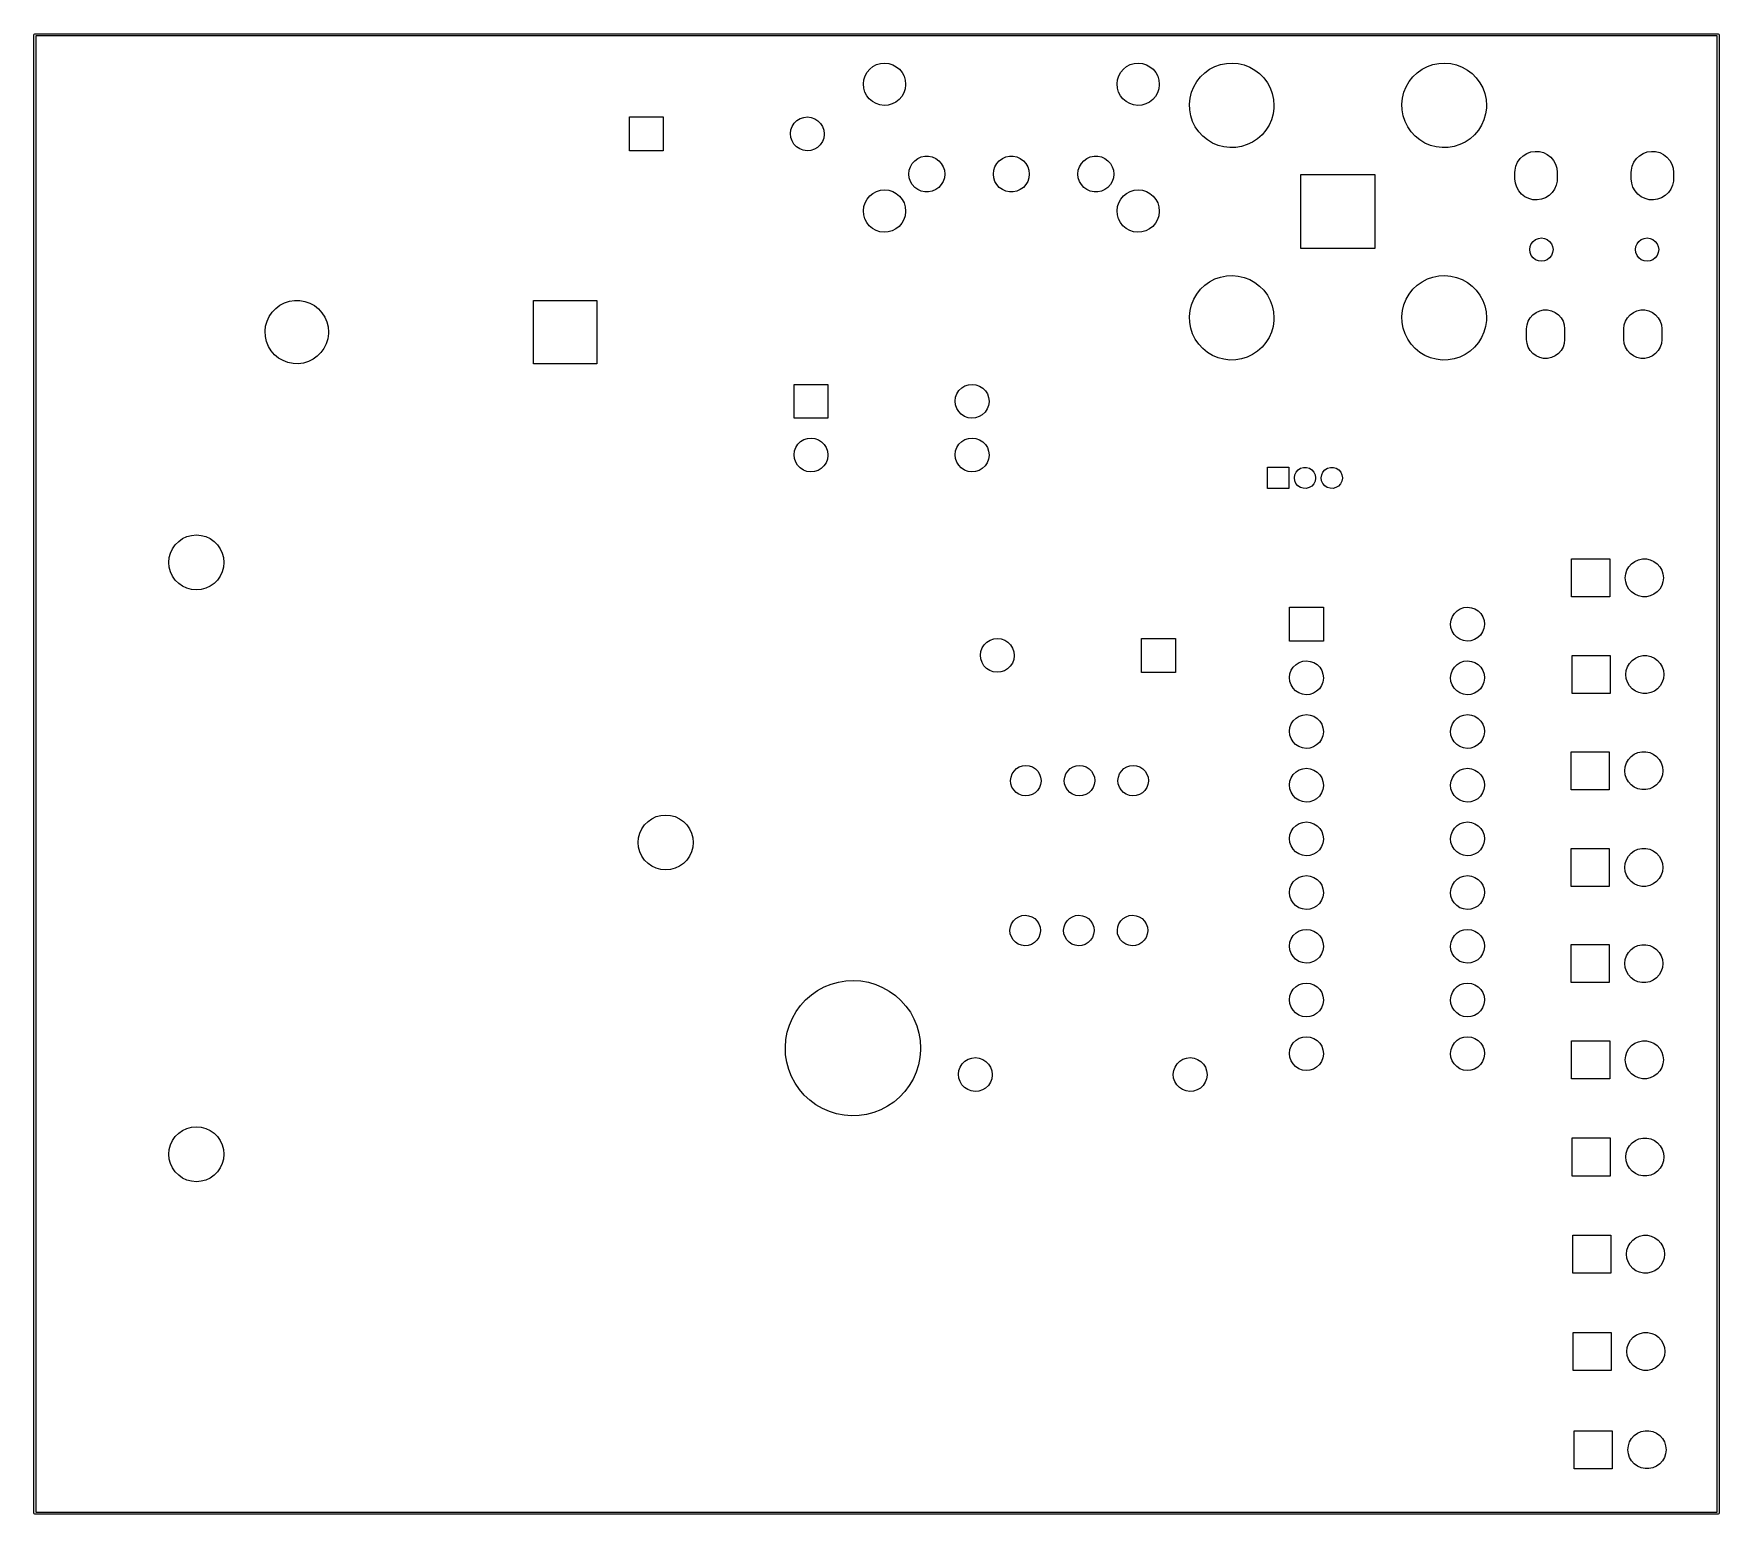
# Model space of a CAD drawing. Extents: x -0.1 to 79.7, y -0.1 to 70.
import ezdxf

# ---------------------------------------------------------------- set-up
doc = ezdxf.new("R2010")
doc.units = 0
doc.layers.add('BLACK', color=7, linetype='CONTINUOUS')

msp = doc.modelspace()

# ---------------------------------------------------------------- linework, layer by layer
at = {"layer": 'BLACK', "linetype": 'CONTINUOUS'}
for p, q in [((-0.065, 69.915), (-0.05035, 69.9504)), ((-0.065, -0.035), (-0.065, 69.915)), ((-0.05035, 69.9504), (-0.015, 69.965)), ((-0.015, 69.965), (79.62, 69.965)), ((0.035, 69.865), (0.035, 0.015)), ((79.57, 69.865), (0.035, 69.865)), ((79.57, 0.015), (79.57, 69.865)), ((79.62, 69.965), (79.6554, 69.9504)), ((79.6554, 69.9504), (79.67, 69.915)), ((79.67, 69.915), (79.67, -0.035)), ((39.9926, 68.5573), (40.187, 68.575)), ((40.187, 68.575), (40.3811, 68.5546)), ((51.9926, 68.5573), (52.187, 68.575)), ((52.187, 68.575), (52.3811, 68.5546)), ((56.3543, 68.5592), (56.6364, 68.5748)), ((56.6364, 68.5748), (56.9179, 68.5504)), ((66.4043, 68.5592), (66.6864, 68.5748)), ((66.6864, 68.5748), (66.9679, 68.5504)), ((39.1801, 67.589), (39.2019, 67.7829)), ((39.2019, 67.7829), (39.2609, 67.9689)), ((39.2609, 67.9689), (39.3549, 68.14)), ((39.3549, 68.14), (39.4803, 68.2895)), ((39.4803, 68.2895), (39.6324, 68.4118)), ((39.6324, 68.4118), (39.8054, 68.5022)), ((39.8054, 68.5022), (39.9926, 68.5573)), ((40.3811, 68.5546), (40.5675, 68.4969)), ((40.5675, 68.4969), (40.7392, 68.404)), ((40.7392, 68.404), (40.8896, 68.2796)), ((40.8896, 68.2796), (41.0129, 68.1284)), ((41.0129, 68.1284), (41.1045, 67.9561)), ((41.1045, 67.9561), (41.161, 67.7692)), ((51.1801, 67.589), (51.2019, 67.7829)), ((51.2019, 67.7829), (51.2609, 67.9689)), ((51.2609, 67.9689), (51.3549, 68.14)), ((51.3549, 68.14), (51.4803, 68.2895)), ((51.4803, 68.2895), (51.6324, 68.4118)), ((51.6324, 68.4118), (51.8054, 68.5022)), ((51.8054, 68.5022), (51.9926, 68.5573)), ((52.3811, 68.5546), (52.5675, 68.4969)), ((52.5675, 68.4969), (52.7392, 68.404)), ((52.7392, 68.404), (52.8896, 68.2796)), ((52.8896, 68.2796), (53.0129, 68.1284)), ((53.0129, 68.1284), (53.1045, 67.9561)), ((53.1045, 67.9561), (53.161, 67.7692)), ((54.9508, 67.6992), (55.1257, 67.921)), ((55.1257, 67.921), (55.3302, 68.116)), ((55.3302, 68.116), (55.56, 68.2803)), ((55.56, 68.2803), (55.8107, 68.4105)), ((55.8107, 68.4105), (56.0773, 68.5041)), ((56.0773, 68.5041), (56.3543, 68.5592)), ((56.9179, 68.5504), (57.1931, 68.4866)), ((57.1931, 68.4866), (57.4566, 68.3847)), ((57.4566, 68.3847), (57.703, 68.2466)), ((57.703, 68.2466), (57.9276, 68.0752)), ((57.9276, 68.0752), (58.1258, 67.8739)), ((58.1258, 67.8739), (58.2937, 67.6467)), ((65.0008, 67.6992), (65.1757, 67.921)), ((65.1757, 67.921), (65.3802, 68.116)), ((65.3802, 68.116), (65.61, 68.2803)), ((65.61, 68.2803), (65.8607, 68.4105)), ((65.8607, 68.4105), (66.1273, 68.5041)), ((66.1273, 68.5041), (66.4043, 68.5592)), ((66.9679, 68.5504), (67.2431, 68.4866)), ((67.2431, 68.4866), (67.5066, 68.3847)), ((67.5066, 68.3847), (67.753, 68.2466)), ((67.753, 68.2466), (67.9776, 68.0752)), ((67.9776, 68.0752), (68.1758, 67.8739)), ((68.1758, 67.8739), (68.3437, 67.6467)), ((39.1964, 67.3945), (39.1801, 67.589)), ((39.2502, 67.2069), (39.1964, 67.3945)), ((39.3394, 67.0333), (39.2502, 67.2069)), ((39.4607, 66.8803), (39.3394, 67.0333)), ((40.9971, 66.9986), (40.8696, 66.8508)), ((41.0935, 67.1683), (40.9971, 66.9986)), ((41.1551, 67.3535), (41.0935, 67.1683)), ((41.1796, 67.5471), (41.1551, 67.3535)), ((41.161, 67.7692), (41.18, 67.575)), ((41.18, 67.575), (41.1796, 67.5471)), ((51.1964, 67.3945), (51.1801, 67.589)), ((51.2502, 67.2069), (51.1964, 67.3945)), ((51.3394, 67.0333), (51.2502, 67.2069)), ((51.4607, 66.8803), (51.3394, 67.0333)), ((52.9971, 66.9986), (52.8696, 66.8508)), ((53.0935, 67.1683), (52.9971, 66.9986)), ((53.1551, 67.3535), (53.0935, 67.1683)), ((53.1796, 67.5471), (53.1551, 67.3535)), ((53.161, 67.7692), (53.18, 67.575)), ((53.18, 67.575), (53.1796, 67.5471)), ((54.6348, 66.9189), (54.7029, 67.193)), ((54.7029, 67.193), (54.8089, 67.4549)), ((54.8089, 67.4549), (54.9508, 67.6992)), ((58.2937, 67.6467), (58.4278, 67.398)), ((58.4278, 67.398), (58.5256, 67.133)), ((58.5256, 67.133), (58.585, 66.8568)), ((64.6848, 66.9189), (64.7529, 67.193)), ((64.7529, 67.193), (64.8589, 67.4549)), ((64.8589, 67.4549), (65.0008, 67.6992)), ((68.3437, 67.6467), (68.4778, 67.398)), ((68.4778, 67.398), (68.5756, 67.133)), ((68.5756, 67.133), (68.635, 66.8568)), ((39.6093, 66.7539), (39.4607, 66.8803)), ((39.7797, 66.6586), (39.6093, 66.7539)), ((39.9653, 66.5983), (39.7797, 66.6586)), ((40.1591, 66.5752), (39.9653, 66.5983)), ((40.3536, 66.5902), (40.1591, 66.5752)), ((40.5416, 66.6427), (40.3536, 66.5902)), ((40.7158, 66.7307), (40.5416, 66.6427)), ((40.8696, 66.8508), (40.7158, 66.7307)), ((51.6093, 66.7539), (51.4607, 66.8803)), ((51.7797, 66.6586), (51.6093, 66.7539)), ((51.9653, 66.5983), (51.7797, 66.6586)), ((52.1591, 66.5752), (51.9653, 66.5983)), ((52.3536, 66.5902), (52.1591, 66.5752)), ((52.5416, 66.6427), (52.3536, 66.5902)), ((52.7158, 66.7307), (52.5416, 66.6427)), ((52.8696, 66.8508), (52.7158, 66.7307)), ((54.606, 66.6378), (54.6348, 66.9189)), ((54.6171, 66.3555), (54.606, 66.6378)), ((54.6678, 66.0776), (54.6171, 66.3555)), ((58.6011, 66.4494), (58.5634, 66.1694)), ((58.585, 66.8568), (58.605, 66.575)), ((58.605, 66.575), (58.6011, 66.4494)), ((64.656, 66.6378), (64.6848, 66.9189)), ((64.6671, 66.3555), (64.656, 66.6378)), ((64.7178, 66.0776), (64.6671, 66.3555)), ((68.6511, 66.4494), (68.6134, 66.1694)), ((68.635, 66.8568), (68.655, 66.575)), ((68.655, 66.575), (68.6511, 66.4494)), ((28.1125, 64.425), (28.1125, 66.025)), ((28.1125, 66.025), (29.7125, 66.025)), ((29.7125, 66.025), (29.7125, 64.425)), ((35.7326, 65.2362), (35.7549, 65.4131)), ((35.7549, 65.4131), (35.8159, 65.5807)), ((35.8159, 65.5807), (35.9125, 65.7306)), ((35.9125, 65.7306), (36.04, 65.8554)), ((36.04, 65.8554), (36.1919, 65.9489)), ((36.1919, 65.9489), (36.3607, 66.0063)), ((36.3607, 66.0063), (36.5381, 66.025)), ((36.5381, 66.025), (36.7152, 66.0039)), ((36.7152, 66.0039), (36.8832, 65.944)), ((36.8832, 65.944), (37.0338, 65.8485)), ((37.0338, 65.8485), (37.1595, 65.7219)), ((37.1595, 65.7219), (37.254, 65.5707)), ((37.254, 65.5707), (37.3126, 65.4022)), ((37.3126, 65.4022), (37.3325, 65.225)), ((54.7572, 65.8096), (54.6678, 66.0776)), ((54.8835, 65.5569), (54.7572, 65.8096)), ((55.0441, 65.3245), (54.8835, 65.5569)), ((58.223, 65.3994), (58.0413, 65.1832)), ((58.3725, 65.6391), (58.223, 65.3994)), ((58.4868, 65.8975), (58.3725, 65.6391)), ((58.5634, 66.1694), (58.4868, 65.8975)), ((64.8072, 65.8096), (64.7178, 66.0776)), ((64.9335, 65.5569), (64.8072, 65.8096)), ((65.0941, 65.3245), (64.9335, 65.5569)), ((68.273, 65.3994), (68.0913, 65.1832)), ((68.4225, 65.6391), (68.273, 65.3994)), ((68.5368, 65.8975), (68.4225, 65.6391)), ((68.6134, 66.1694), (68.5368, 65.8975)), ((35.75, 65.0587), (35.7326, 65.2362)), ((35.8063, 64.8894), (35.75, 65.0587)), ((35.8987, 64.7369), (35.8063, 64.8894)), ((36.0226, 64.6086), (35.8987, 64.7369)), ((36.1718, 64.5109), (36.0226, 64.6086)), ((37.0162, 64.5878), (36.863, 64.4965)), ((37.1453, 64.7108), (37.0162, 64.5878)), ((37.244, 64.8593), (37.1453, 64.7108)), ((37.3074, 65.026), (37.244, 64.8593)), ((37.3322, 65.2027), (37.3074, 65.026)), ((37.3325, 65.225), (37.3322, 65.2027)), ((55.2359, 65.1171), (55.0441, 65.3245)), ((55.455, 64.9387), (55.2359, 65.1171)), ((55.697, 64.793), (55.455, 64.9387)), ((55.9572, 64.6828), (55.697, 64.793)), ((56.2302, 64.6104), (55.9572, 64.6828)), ((56.5108, 64.5772), (56.2302, 64.6104)), ((57.0719, 64.6303), (56.7932, 64.5839)), ((57.3412, 64.7154), (57.0719, 64.6303)), ((57.5959, 64.8377), (57.3412, 64.7154)), ((57.8308, 64.9947), (57.5959, 64.8377)), ((58.0413, 65.1832), (57.8308, 64.9947)), ((65.2859, 65.1171), (65.0941, 65.3245)), ((65.505, 64.9387), (65.2859, 65.1171)), ((65.747, 64.793), (65.505, 64.9387)), ((66.0072, 64.6828), (65.747, 64.793)), ((66.2802, 64.6104), (66.0072, 64.6828)), ((66.5608, 64.5772), (66.2802, 64.6104)), ((67.1219, 64.6303), (66.8432, 64.5839)), ((67.3912, 64.7154), (67.1219, 64.6303)), ((67.6459, 64.8377), (67.3912, 64.7154)), ((67.8808, 64.9947), (67.6459, 64.8377)), ((68.0913, 65.1832), (67.8808, 64.9947)), ((29.7125, 64.425), (28.1125, 64.425)), ((36.339, 64.4488), (36.1718, 64.5109)), ((36.5157, 64.4252), (36.339, 64.4488)), ((36.6934, 64.4413), (36.5157, 64.4252)), ((36.863, 64.4965), (36.6934, 64.4413)), ((41.4035, 63.6707), (41.4923, 63.8246)), ((41.4923, 63.8246), (41.6112, 63.9567)), ((41.6112, 63.9567), (41.755, 64.0611)), ((41.755, 64.0611), (41.9173, 64.1334)), ((41.9173, 64.1334), (42.0912, 64.1703)), ((42.0912, 64.1703), (42.2688, 64.1703)), ((42.2688, 64.1703), (42.4427, 64.1334)), ((42.4427, 64.1334), (42.605, 64.0611)), ((42.605, 64.0611), (42.7488, 63.9567)), ((42.7488, 63.9567), (42.8677, 63.8246)), ((42.8677, 63.8246), (42.9565, 63.6707)), ((45.4035, 63.6707), (45.4923, 63.8246)), ((45.4923, 63.8246), (45.6112, 63.9567)), ((45.6112, 63.9567), (45.755, 64.0611)), ((45.755, 64.0611), (45.9173, 64.1334)), ((45.9173, 64.1334), (46.0912, 64.1703)), ((46.0912, 64.1703), (46.2688, 64.1703)), ((46.2688, 64.1703), (46.4427, 64.1334)), ((46.4427, 64.1334), (46.605, 64.0611)), ((46.605, 64.0611), (46.7488, 63.9567)), ((46.7488, 63.9567), (46.8677, 63.8246)), ((46.8677, 63.8246), (46.9565, 63.6707)), ((49.4035, 63.6707), (49.4923, 63.8246)), ((49.4923, 63.8246), (49.6112, 63.9567)), ((49.6112, 63.9567), (49.755, 64.0611)), ((49.755, 64.0611), (49.9173, 64.1334)), ((49.9173, 64.1334), (50.0912, 64.1703)), ((50.0912, 64.1703), (50.2688, 64.1703)), ((50.2688, 64.1703), (50.4427, 64.1334)), ((50.4427, 64.1334), (50.605, 64.0611)), ((50.605, 64.0611), (50.7488, 63.9567)), ((50.7488, 63.9567), (50.8677, 63.8246)), ((50.8677, 63.8246), (50.9565, 63.6707)), ((56.7932, 64.5839), (56.5108, 64.5772)), ((66.8432, 64.5839), (66.5608, 64.5772)), ((70.0518, 63.7024), (70.1321, 63.8879)), ((70.1321, 63.8879), (70.248, 64.0534)), ((70.248, 64.0534), (70.3949, 64.1923)), ((70.3949, 64.1923), (70.5666, 64.2988)), ((70.5666, 64.2988), (70.7563, 64.3686)), ((70.7563, 64.3686), (70.9561, 64.3988)), ((70.9561, 64.3988), (71.158, 64.3882)), ((71.158, 64.3882), (71.3536, 64.3373)), ((71.3536, 64.3373), (71.5349, 64.248)), ((71.5349, 64.248), (71.6946, 64.1242)), ((71.6946, 64.1242), (71.8261, 63.9707)), ((71.8261, 63.9707), (71.9241, 63.7939)), ((71.9241, 63.7939), (71.9846, 63.6011)), ((75.5518, 63.7024), (75.6321, 63.8879)), ((75.6321, 63.8879), (75.748, 64.0534)), ((75.748, 64.0534), (75.8949, 64.1923)), ((75.8949, 64.1923), (76.0666, 64.2988)), ((76.0666, 64.2988), (76.2563, 64.3686)), ((76.2563, 64.3686), (76.4561, 64.3988)), ((76.4561, 64.3988), (76.658, 64.3882)), ((76.658, 64.3882), (76.8536, 64.3373)), ((76.8536, 64.3373), (77.0349, 64.248)), ((77.0349, 64.248), (77.1946, 64.1242)), ((77.1946, 64.1242), (77.3261, 63.9707)), ((77.3261, 63.9707), (77.4241, 63.7939)), ((77.4241, 63.7939), (77.4846, 63.6011)), ((41.33, 63.325), (41.3486, 63.5017)), ((41.3486, 63.1483), (41.33, 63.325)), ((41.3486, 63.5017), (41.4035, 63.6707)), ((41.4035, 62.9793), (41.3486, 63.1483)), ((42.9565, 63.6707), (43.0114, 63.5017)), ((43.0114, 63.1483), (42.9565, 62.9793)), ((43.0114, 63.5017), (43.03, 63.325)), ((43.03, 63.325), (43.0114, 63.1483)), ((45.33, 63.325), (45.3486, 63.5017)), ((45.3486, 63.1483), (45.33, 63.325)), ((45.3486, 63.5017), (45.4035, 63.6707)), ((45.4035, 62.9793), (45.3486, 63.1483)), ((46.9565, 63.6707), (47.0114, 63.5017)), ((47.0114, 63.1483), (46.9565, 62.9793)), ((47.0114, 63.5017), (47.03, 63.325)), ((47.03, 63.325), (47.0114, 63.1483)), ((49.33, 63.325), (49.3486, 63.5017)), ((49.3486, 63.1483), (49.33, 63.325)), ((49.3486, 63.5017), (49.4035, 63.6707)), ((49.4035, 62.9793), (49.3486, 63.1483)), ((50.9565, 63.6707), (51.0114, 63.5017)), ((51.0114, 63.1483), (50.9565, 62.9793)), ((51.0114, 63.5017), (51.03, 63.325)), ((51.03, 63.325), (51.0114, 63.1483)), ((59.88, 59.8), (59.88, 63.3)), ((59.88, 63.3), (63.38, 63.3)), ((63.38, 63.3), (63.38, 59.8)), ((70.005, 63.4), (70.0105, 63.5045)), ((70.005, 63.1), (70.005, 63.4)), ((70.0254, 62.8989), (70.005, 63.1)), ((70.0105, 63.5045), (70.0518, 63.7024)), ((71.9995, 62.9955), (71.9582, 62.7976)), ((71.9846, 63.6011), (72.005, 63.4)), ((72.005, 63.1), (71.9995, 62.9955)), ((72.005, 63.4), (72.005, 63.1)), ((75.505, 63.4), (75.5105, 63.5045)), ((75.505, 63.1), (75.505, 63.4)), ((75.5254, 62.8989), (75.505, 63.1)), ((75.5105, 63.5045), (75.5518, 63.7024)), ((77.4995, 62.9955), (77.4582, 62.7976)), ((77.4846, 63.6011), (77.505, 63.4)), ((77.505, 63.1), (77.4995, 62.9955)), ((77.505, 63.4), (77.505, 63.1)), ((39.3549, 62.14), (39.4803, 62.2895)), ((39.4803, 62.2895), (39.6324, 62.4118)), ((39.6324, 62.4118), (39.8054, 62.5022)), ((39.8054, 62.5022), (39.9926, 62.5573)), ((39.9926, 62.5573), (40.187, 62.575)), ((40.187, 62.575), (40.3811, 62.5546)), ((40.3811, 62.5546), (40.5675, 62.4969)), ((40.5675, 62.4969), (40.7392, 62.404)), ((40.7392, 62.404), (40.8896, 62.2796)), ((40.8896, 62.2796), (41.0129, 62.1284)), ((41.4923, 62.8254), (41.4035, 62.9793)), ((41.6112, 62.6933), (41.4923, 62.8254)), ((41.755, 62.5889), (41.6112, 62.6933)), ((41.9173, 62.5166), (41.755, 62.5889)), ((42.0912, 62.4797), (41.9173, 62.5166)), ((42.2688, 62.4797), (42.0912, 62.4797)), ((42.4427, 62.5166), (42.2688, 62.4797)), ((42.605, 62.5889), (42.4427, 62.5166)), ((42.7488, 62.6933), (42.605, 62.5889)), ((42.8677, 62.8254), (42.7488, 62.6933)), ((42.9565, 62.9793), (42.8677, 62.8254)), ((45.4923, 62.8254), (45.4035, 62.9793)), ((45.6112, 62.6933), (45.4923, 62.8254)), ((45.755, 62.5889), (45.6112, 62.6933)), ((45.9173, 62.5166), (45.755, 62.5889)), ((46.0912, 62.4797), (45.9173, 62.5166)), ((46.2688, 62.4797), (46.0912, 62.4797)), ((46.4427, 62.5166), (46.2688, 62.4797)), ((46.605, 62.5889), (46.4427, 62.5166)), ((46.7488, 62.6933), (46.605, 62.5889)), ((46.8677, 62.8254), (46.7488, 62.6933)), ((46.9565, 62.9793), (46.8677, 62.8254)), ((49.4923, 62.8254), (49.4035, 62.9793)), ((49.6112, 62.6933), (49.4923, 62.8254)), ((49.755, 62.5889), (49.6112, 62.6933)), ((49.9173, 62.5166), (49.755, 62.5889)), ((50.0912, 62.4797), (49.9173, 62.5166)), ((50.2688, 62.4797), (50.0912, 62.4797)), ((50.4427, 62.5166), (50.2688, 62.4797)), ((50.605, 62.5889), (50.4427, 62.5166)), ((50.7488, 62.6933), (50.605, 62.5889)), ((50.8677, 62.8254), (50.7488, 62.6933)), ((50.9565, 62.9793), (50.8677, 62.8254)), ((51.3549, 62.14), (51.4803, 62.2895)), ((51.4803, 62.2895), (51.6324, 62.4118)), ((51.6324, 62.4118), (51.8054, 62.5022)), ((51.8054, 62.5022), (51.9926, 62.5573)), ((51.9926, 62.5573), (52.187, 62.575)), ((52.187, 62.575), (52.3811, 62.5546)), ((52.3811, 62.5546), (52.5675, 62.4969)), ((52.5675, 62.4969), (52.7392, 62.404)), ((52.7392, 62.404), (52.8896, 62.2796)), ((52.8896, 62.2796), (53.0129, 62.1284)), ((70.0859, 62.7061), (70.0254, 62.8989)), ((70.1839, 62.5293), (70.0859, 62.7061)), ((70.3154, 62.3758), (70.1839, 62.5293)), ((70.4751, 62.252), (70.3154, 62.3758)), ((70.6564, 62.1627), (70.4751, 62.252)), ((71.4434, 62.2012), (71.2537, 62.1314)), ((71.6151, 62.3077), (71.4434, 62.2012)), ((71.762, 62.4466), (71.6151, 62.3077)), ((71.8779, 62.6121), (71.762, 62.4466)), ((71.9582, 62.7976), (71.8779, 62.6121)), ((75.5859, 62.7061), (75.5254, 62.8989)), ((75.6839, 62.5293), (75.5859, 62.7061)), ((75.8154, 62.3758), (75.6839, 62.5293)), ((75.9751, 62.252), (75.8154, 62.3758)), ((76.1564, 62.1627), (75.9751, 62.252)), ((76.9434, 62.2012), (76.7537, 62.1314)), ((77.1151, 62.3077), (76.9434, 62.2012)), ((77.262, 62.4466), (77.1151, 62.3077)), ((77.3779, 62.6121), (77.262, 62.4466)), ((77.4582, 62.7976), (77.3779, 62.6121)), ((39.1801, 61.589), (39.2019, 61.7829)), ((39.1964, 61.3945), (39.1801, 61.589)), ((39.2019, 61.7829), (39.2609, 61.9689)), ((39.2609, 61.9689), (39.3549, 62.14)), ((41.0129, 62.1284), (41.1045, 61.9561)), ((41.1045, 61.9561), (41.161, 61.7692)), ((41.1796, 61.5471), (41.1551, 61.3535)), ((41.161, 61.7692), (41.18, 61.575)), ((41.18, 61.575), (41.1796, 61.5471)), ((51.1801, 61.589), (51.2019, 61.7829)), ((51.1964, 61.3945), (51.1801, 61.589)), ((51.2019, 61.7829), (51.2609, 61.9689)), ((51.2609, 61.9689), (51.3549, 62.14)), ((53.0129, 62.1284), (53.1045, 61.9561)), ((53.1045, 61.9561), (53.161, 61.7692)), ((53.1796, 61.5471), (53.1551, 61.3535)), ((53.161, 61.7692), (53.18, 61.575)), ((53.18, 61.575), (53.1796, 61.5471)), ((70.852, 62.1118), (70.6564, 62.1627)), ((71.0538, 62.1012), (70.852, 62.1118)), ((71.2537, 62.1314), (71.0538, 62.1012)), ((76.352, 62.1118), (76.1564, 62.1627)), ((76.5538, 62.1012), (76.352, 62.1118)), ((76.7537, 62.1314), (76.5538, 62.1012)), ((39.2502, 61.2069), (39.1964, 61.3945)), ((39.3394, 61.0333), (39.2502, 61.2069)), ((39.4607, 60.8803), (39.3394, 61.0333)), ((39.6093, 60.7539), (39.4607, 60.8803)), ((39.7797, 60.6586), (39.6093, 60.7539)), ((39.9653, 60.5983), (39.7797, 60.6586)), ((40.5416, 60.6427), (40.3536, 60.5902)), ((40.7158, 60.7307), (40.5416, 60.6427)), ((40.8696, 60.8508), (40.7158, 60.7307)), ((40.9971, 60.9986), (40.8696, 60.8508)), ((41.0935, 61.1683), (40.9971, 60.9986)), ((41.1551, 61.3535), (41.0935, 61.1683)), ((51.2502, 61.2069), (51.1964, 61.3945)), ((51.3394, 61.0333), (51.2502, 61.2069)), ((51.4607, 60.8803), (51.3394, 61.0333)), ((51.6093, 60.7539), (51.4607, 60.8803)), ((51.7797, 60.6586), (51.6093, 60.7539)), ((51.9653, 60.5983), (51.7797, 60.6586)), ((52.5416, 60.6427), (52.3536, 60.5902)), ((52.7158, 60.7307), (52.5416, 60.6427)), ((52.8696, 60.8508), (52.7158, 60.7307)), ((52.9971, 60.9986), (52.8696, 60.8508)), ((53.0935, 61.1683), (52.9971, 60.9986)), ((53.1551, 61.3535), (53.0935, 61.1683)), ((40.1591, 60.5752), (39.9653, 60.5983)), ((40.3536, 60.5902), (40.1591, 60.5752)), ((52.1591, 60.5752), (51.9653, 60.5983)), ((52.3536, 60.5902), (52.1591, 60.5752)), ((70.705, 59.75), (70.7237, 59.8924)), ((70.7237, 59.8924), (70.7787, 60.025)), ((70.7787, 60.025), (70.8661, 60.1389)), ((70.8661, 60.1389), (70.98, 60.2263)), ((70.98, 60.2263), (71.1127, 60.2813)), ((71.1127, 60.2813), (71.255, 60.3)), ((71.255, 60.3), (71.3974, 60.2813)), ((71.3974, 60.2813), (71.53, 60.2263)), ((71.53, 60.2263), (71.6439, 60.1389)), ((71.6439, 60.1389), (71.7313, 60.025)), ((71.7313, 60.025), (71.7863, 59.8924)), ((71.7863, 59.8924), (71.805, 59.75)), ((75.705, 59.75), (75.7237, 59.8924)), ((75.7237, 59.8924), (75.7787, 60.025)), ((75.7787, 60.025), (75.8661, 60.1389)), ((75.8661, 60.1389), (75.98, 60.2263)), ((75.98, 60.2263), (76.1127, 60.2813)), ((76.1127, 60.2813), (76.255, 60.3)), ((76.255, 60.3), (76.3974, 60.2813)), ((76.3974, 60.2813), (76.53, 60.2263)), ((76.53, 60.2263), (76.6439, 60.1389)), ((76.6439, 60.1389), (76.7313, 60.025)), ((76.7313, 60.025), (76.7863, 59.8924)), ((76.7863, 59.8924), (76.805, 59.75)), ((63.38, 59.8), (59.88, 59.8)), ((70.7237, 59.6076), (70.705, 59.75)), ((70.7787, 59.475), (70.7237, 59.6076)), ((70.8661, 59.3611), (70.7787, 59.475)), ((70.98, 59.2737), (70.8661, 59.3611)), ((71.1127, 59.2187), (70.98, 59.2737)), ((71.255, 59.2), (71.1127, 59.2187)), ((71.3974, 59.2187), (71.255, 59.2)), ((71.53, 59.2737), (71.3974, 59.2187)), ((71.6439, 59.3611), (71.53, 59.2737)), ((71.7313, 59.475), (71.6439, 59.3611)), ((71.7863, 59.6076), (71.7313, 59.475)), ((71.805, 59.75), (71.7863, 59.6076)), ((75.7237, 59.6076), (75.705, 59.75)), ((75.7787, 59.475), (75.7237, 59.6076)), ((75.8661, 59.3611), (75.7787, 59.475)), ((75.98, 59.2737), (75.8661, 59.3611)), ((76.1127, 59.2187), (75.98, 59.2737)), ((76.255, 59.2), (76.1127, 59.2187)), ((76.3974, 59.2187), (76.255, 59.2)), ((76.53, 59.2737), (76.3974, 59.2187)), ((76.6439, 59.3611), (76.53, 59.2737)), ((76.7313, 59.475), (76.6439, 59.3611)), ((76.7863, 59.6076), (76.7313, 59.475)), ((76.805, 59.75), (76.7863, 59.6076)), ((55.3302, 58.066), (55.56, 58.2303)), ((55.56, 58.2303), (55.8107, 58.3605)), ((55.8107, 58.3605), (56.0773, 58.4541)), ((56.0773, 58.4541), (56.3543, 58.5092)), ((56.3543, 58.5092), (56.6364, 58.5248)), ((56.6364, 58.5248), (56.9179, 58.5004)), ((56.9179, 58.5004), (57.1931, 58.4366)), ((57.1931, 58.4366), (57.4566, 58.3347)), ((57.4566, 58.3347), (57.703, 58.1966)), ((65.3802, 58.066), (65.61, 58.2303)), ((65.61, 58.2303), (65.8607, 58.3605)), ((65.8607, 58.3605), (66.1273, 58.4541)), ((66.1273, 58.4541), (66.4043, 58.5092)), ((66.4043, 58.5092), (66.6864, 58.5248)), ((66.6864, 58.5248), (66.9679, 58.5004)), ((66.9679, 58.5004), (67.2431, 58.4366)), ((67.2431, 58.4366), (67.5066, 58.3347)), ((67.5066, 58.3347), (67.753, 58.1966)), ((54.8089, 57.4049), (54.9508, 57.6492)), ((54.9508, 57.6492), (55.1257, 57.871)), ((55.1257, 57.871), (55.3302, 58.066)), ((57.703, 58.1966), (57.9276, 58.0252)), ((57.9276, 58.0252), (58.1258, 57.8239)), ((58.1258, 57.8239), (58.2937, 57.5967)), ((58.2937, 57.5967), (58.4278, 57.348)), ((64.8589, 57.4049), (65.0008, 57.6492)), ((65.0008, 57.6492), (65.1757, 57.871)), ((65.1757, 57.871), (65.3802, 58.066)), ((67.753, 58.1966), (67.9776, 58.0252)), ((67.9776, 58.0252), (68.1758, 57.8239)), ((68.1758, 57.8239), (68.3437, 57.5967)), ((68.3437, 57.5967), (68.4778, 57.348)), ((11.0758, 56.5909), (11.2143, 56.794)), ((11.2143, 56.794), (11.3841, 56.9717)), ((11.3841, 56.9717), (11.5807, 57.1193)), ((11.5807, 57.1193), (11.7987, 57.2328)), ((11.7987, 57.2328), (12.0324, 57.3092)), ((12.0324, 57.3092), (12.2754, 57.3463)), ((12.2754, 57.3463), (12.5212, 57.3433)), ((12.5212, 57.3433), (12.7632, 57.3002)), ((12.7632, 57.3002), (12.9949, 57.2182)), ((12.9949, 57.2182), (13.2101, 57.0994)), ((13.2101, 57.0994), (13.403, 56.947)), ((13.403, 56.947), (13.5684, 56.7652)), ((13.5684, 56.7652), (13.702, 56.5588)), ((23.58, 54.35), (23.58, 57.35)), ((23.58, 57.35), (26.58, 57.35)), ((26.58, 57.35), (26.58, 54.35)), ((54.606, 56.5878), (54.6348, 56.8689)), ((54.6348, 56.8689), (54.7029, 57.143)), ((54.7029, 57.143), (54.8089, 57.4049)), ((58.4278, 57.348), (58.5256, 57.083)), ((58.5256, 57.083), (58.585, 56.8068)), ((58.585, 56.8068), (58.605, 56.525)), ((64.656, 56.5878), (64.6848, 56.8689)), ((64.6848, 56.8689), (64.7529, 57.143)), ((64.7529, 57.143), (64.8589, 57.4049)), ((68.4778, 57.348), (68.5756, 57.083)), ((68.5756, 57.083), (68.635, 56.8068)), ((68.635, 56.8068), (68.655, 56.525)), ((70.7269, 56.529), (70.8528, 56.6688)), ((70.8528, 56.6688), (71.005, 56.7794)), ((71.005, 56.7794), (71.1769, 56.856)), ((71.1769, 56.856), (71.3609, 56.8951)), ((71.3609, 56.8951), (71.5491, 56.8951)), ((71.5491, 56.8951), (71.7331, 56.856)), ((71.7331, 56.856), (71.905, 56.7794)), ((71.905, 56.7794), (72.0572, 56.6688)), ((72.0572, 56.6688), (72.1831, 56.529)), ((75.3269, 56.529), (75.4528, 56.6688)), ((75.4528, 56.6688), (75.605, 56.7794)), ((75.605, 56.7794), (75.7769, 56.856)), ((75.7769, 56.856), (75.9609, 56.8951)), ((75.9609, 56.8951), (76.1491, 56.8951)), ((76.1491, 56.8951), (76.3331, 56.856)), ((76.3331, 56.856), (76.505, 56.7794)), ((76.505, 56.7794), (76.6572, 56.6688)), ((76.6572, 56.6688), (76.7831, 56.529)), ((10.8804, 55.8866), (10.9066, 56.1311)), ((10.8946, 55.6412), (10.8804, 55.8866)), ((10.9066, 56.1311), (10.9723, 56.3679)), ((10.9723, 56.3679), (11.0758, 56.5909)), ((13.702, 56.5588), (13.8, 56.3334)), ((13.8, 56.3334), (13.8599, 56.095)), ((13.8599, 56.095), (13.88, 55.85)), ((13.88, 55.85), (13.8782, 55.7767)), ((54.6171, 56.3055), (54.606, 56.5878)), ((54.6678, 56.0276), (54.6171, 56.3055)), ((54.7572, 55.7596), (54.6678, 56.0276)), ((58.4868, 55.8475), (58.3725, 55.5891)), ((58.5634, 56.1194), (58.4868, 55.8475)), ((58.6011, 56.3994), (58.5634, 56.1194)), ((58.605, 56.525), (58.6011, 56.3994)), ((64.6671, 56.3055), (64.656, 56.5878)), ((64.7178, 56.0276), (64.6671, 56.3055)), ((64.8072, 55.7596), (64.7178, 56.0276)), ((68.5368, 55.8475), (68.4225, 55.5891)), ((68.6134, 56.1194), (68.5368, 55.8475)), ((68.6511, 56.3994), (68.6134, 56.1194)), ((68.655, 56.525), (68.6511, 56.3994)), ((70.555, 56), (70.5747, 56.1871)), ((70.555, 55.5), (70.555, 56)), ((70.5747, 56.1871), (70.6328, 56.3661)), ((70.6328, 56.3661), (70.7269, 56.529)), ((72.1831, 56.529), (72.2772, 56.3661)), ((72.2772, 56.3661), (72.3353, 56.1871)), ((72.3353, 56.1871), (72.355, 56)), ((72.355, 56), (72.355, 55.5)), ((75.155, 56), (75.1747, 56.1871)), ((75.155, 55.5), (75.155, 56)), ((75.1747, 56.1871), (75.2328, 56.3661)), ((75.2328, 56.3661), (75.3269, 56.529)), ((76.7831, 56.529), (76.8772, 56.3661)), ((76.8772, 56.3661), (76.9353, 56.1871)), ((76.9353, 56.1871), (76.955, 56)), ((76.955, 56), (76.955, 55.5)), ((10.9486, 55.4014), (10.8946, 55.6412)), ((11.0411, 55.1737), (10.9486, 55.4014)), ((11.1696, 54.9641), (11.0411, 55.1737)), ((13.6658, 55.0774), (13.5223, 54.8778)), ((13.7747, 55.2978), (13.6658, 55.0774)), ((13.8461, 55.533), (13.7747, 55.2978)), ((13.8782, 55.7767), (13.8461, 55.533)), ((54.8835, 55.5069), (54.7572, 55.7596)), ((55.0441, 55.2745), (54.8835, 55.5069)), ((55.2359, 55.0671), (55.0441, 55.2745)), ((55.455, 54.8887), (55.2359, 55.0671)), ((58.0413, 55.1332), (57.8308, 54.9447)), ((58.223, 55.3494), (58.0413, 55.1332)), ((58.3725, 55.5891), (58.223, 55.3494)), ((64.9335, 55.5069), (64.8072, 55.7596)), ((65.0941, 55.2745), (64.9335, 55.5069)), ((65.2859, 55.0671), (65.0941, 55.2745)), ((65.505, 54.8887), (65.2859, 55.0671)), ((68.0913, 55.1332), (67.8808, 54.9447)), ((68.273, 55.3494), (68.0913, 55.1332)), ((68.4225, 55.5891), (68.273, 55.3494)), ((70.5747, 55.3129), (70.555, 55.5)), ((70.6328, 55.1339), (70.5747, 55.3129)), ((70.7269, 54.971), (70.6328, 55.1339)), ((72.2772, 55.1339), (72.1831, 54.971)), ((72.3353, 55.3129), (72.2772, 55.1339)), ((72.355, 55.5), (72.3353, 55.3129)), ((75.1747, 55.3129), (75.155, 55.5)), ((75.2328, 55.1339), (75.1747, 55.3129)), ((75.3269, 54.971), (75.2328, 55.1339)), ((76.8772, 55.1339), (76.7831, 54.971)), ((76.9353, 55.3129), (76.8772, 55.1339)), ((76.955, 55.5), (76.9353, 55.3129)), ((11.3305, 54.7783), (11.1696, 54.9641)), ((11.5196, 54.6213), (11.3305, 54.7783)), ((11.7319, 54.4973), (11.5196, 54.6213)), ((11.9615, 54.4096), (11.7319, 54.4973)), ((12.2024, 54.3606), (11.9615, 54.4096)), ((12.448, 54.3515), (12.2024, 54.3606)), ((12.6919, 54.3828), (12.448, 54.3515)), ((12.9273, 54.4534), (12.6919, 54.3828)), ((13.1481, 54.5616), (12.9273, 54.4534)), ((13.3482, 54.7043), (13.1481, 54.5616)), ((13.5223, 54.8778), (13.3482, 54.7043)), ((26.58, 54.35), (23.58, 54.35)), ((55.697, 54.743), (55.455, 54.8887)), ((55.9572, 54.6328), (55.697, 54.743)), ((56.2302, 54.5604), (55.9572, 54.6328)), ((56.5108, 54.5272), (56.2302, 54.5604)), ((56.7932, 54.5339), (56.5108, 54.5272)), ((57.0719, 54.5803), (56.7932, 54.5339)), ((57.3412, 54.6654), (57.0719, 54.5803)), ((57.5959, 54.7877), (57.3412, 54.6654)), ((57.8308, 54.9447), (57.5959, 54.7877)), ((65.747, 54.743), (65.505, 54.8887)), ((66.0072, 54.6328), (65.747, 54.743)), ((66.2802, 54.5604), (66.0072, 54.6328)), ((66.5608, 54.5272), (66.2802, 54.5604)), ((66.8432, 54.5339), (66.5608, 54.5272)), ((67.1219, 54.5803), (66.8432, 54.5339)), ((67.3912, 54.6654), (67.1219, 54.5803)), ((67.6459, 54.7877), (67.3912, 54.6654)), ((67.8808, 54.9447), (67.6459, 54.7877)), ((70.8528, 54.8312), (70.7269, 54.971)), ((71.005, 54.7206), (70.8528, 54.8312)), ((71.1769, 54.644), (71.005, 54.7206)), ((71.3609, 54.6049), (71.1769, 54.644)), ((71.5491, 54.6049), (71.3609, 54.6049)), ((71.7331, 54.644), (71.5491, 54.6049)), ((71.905, 54.7206), (71.7331, 54.644)), ((72.0572, 54.8312), (71.905, 54.7206)), ((72.1831, 54.971), (72.0572, 54.8312)), ((75.4528, 54.8312), (75.3269, 54.971)), ((75.605, 54.7206), (75.4528, 54.8312)), ((75.7769, 54.644), (75.605, 54.7206)), ((75.9609, 54.6049), (75.7769, 54.644)), ((76.1491, 54.6049), (75.9609, 54.6049)), ((76.3331, 54.644), (76.1491, 54.6049)), ((76.505, 54.7206), (76.3331, 54.644)), ((76.6572, 54.8312), (76.505, 54.7206)), ((76.7831, 54.971), (76.6572, 54.8312)), ((35.905, 51.775), (35.905, 53.375)), ((35.905, 53.375), (37.505, 53.375)), ((37.505, 53.375), (37.505, 51.775)), ((43.5251, 52.5862), (43.5474, 52.7631)), ((43.5474, 52.7631), (43.6084, 52.9307)), ((43.6084, 52.9307), (43.705, 53.0806)), ((43.705, 53.0806), (43.8325, 53.2054)), ((43.8325, 53.2054), (43.9844, 53.2989)), ((43.9844, 53.2989), (44.1532, 53.3563)), ((44.1532, 53.3563), (44.3306, 53.375)), ((44.3306, 53.375), (44.5077, 53.3539)), ((44.5077, 53.3539), (44.6757, 53.294)), ((44.6757, 53.294), (44.8263, 53.1985)), ((44.8263, 53.1985), (44.952, 53.0719)), ((44.952, 53.0719), (45.0465, 52.9207)), ((45.0465, 52.9207), (45.1051, 52.7522)), ((45.1051, 52.7522), (45.125, 52.575)), ((43.5425, 52.4087), (43.5251, 52.5862)), ((43.5988, 52.2394), (43.5425, 52.4087)), ((43.6912, 52.0869), (43.5988, 52.2394)), ((43.8151, 51.9586), (43.6912, 52.0869)), ((43.9643, 51.8609), (43.8151, 51.9586)), ((44.1315, 51.7988), (43.9643, 51.8609)), ((44.6555, 51.8465), (44.4859, 51.7913)), ((44.8087, 51.9378), (44.6555, 51.8465)), ((44.9378, 52.0608), (44.8087, 51.9378)), ((45.0365, 52.2093), (44.9378, 52.0608)), ((45.0999, 52.376), (45.0365, 52.2093)), ((45.1247, 52.5527), (45.0999, 52.376)), ((45.125, 52.575), (45.1247, 52.5527)), ((37.505, 51.775), (35.905, 51.775)), ((44.3082, 51.7752), (44.1315, 51.7988)), ((44.4859, 51.7913), (44.3082, 51.7752)), ((35.9274, 50.2231), (35.9884, 50.3907)), ((35.9884, 50.3907), (36.085, 50.5406)), ((36.085, 50.5406), (36.2125, 50.6654)), ((36.2125, 50.6654), (36.3644, 50.7589)), ((36.3644, 50.7589), (36.5332, 50.8163)), ((36.5332, 50.8163), (36.7106, 50.835)), ((36.7106, 50.835), (36.8877, 50.8139)), ((36.8877, 50.8139), (37.0557, 50.754)), ((37.0557, 50.754), (37.2063, 50.6585)), ((37.2063, 50.6585), (37.332, 50.5319)), ((37.332, 50.5319), (37.4265, 50.3807)), ((37.4265, 50.3807), (37.4851, 50.2122)), ((43.5474, 50.2231), (43.6084, 50.3907)), ((43.6084, 50.3907), (43.705, 50.5406)), ((43.705, 50.5406), (43.8325, 50.6654)), ((43.8325, 50.6654), (43.9844, 50.7589)), ((43.9844, 50.7589), (44.1532, 50.8163)), ((44.1532, 50.8163), (44.3306, 50.835)), ((44.3306, 50.835), (44.5077, 50.8139)), ((44.5077, 50.8139), (44.6757, 50.754)), ((44.6757, 50.754), (44.8263, 50.6585)), ((44.8263, 50.6585), (44.952, 50.5319)), ((44.952, 50.5319), (45.0465, 50.3807)), ((45.0465, 50.3807), (45.1051, 50.2122)), ((35.9051, 50.0462), (35.9274, 50.2231)), ((35.9225, 49.8687), (35.9051, 50.0462)), ((35.9788, 49.6994), (35.9225, 49.8687)), ((36.0712, 49.5469), (35.9788, 49.6994)), ((36.1951, 49.4186), (36.0712, 49.5469)), ((37.3178, 49.5208), (37.1887, 49.3978)), ((37.4165, 49.6693), (37.3178, 49.5208)), ((37.4799, 49.836), (37.4165, 49.6693)), ((37.5047, 50.0127), (37.4799, 49.836)), ((37.4851, 50.2122), (37.505, 50.035)), ((37.505, 50.035), (37.5047, 50.0127)), ((43.5251, 50.0462), (43.5474, 50.2231)), ((43.5425, 49.8687), (43.5251, 50.0462)), ((43.5988, 49.6994), (43.5425, 49.8687)), ((43.6912, 49.5469), (43.5988, 49.6994)), ((43.8151, 49.4186), (43.6912, 49.5469)), ((44.9378, 49.5208), (44.8087, 49.3978)), ((45.0365, 49.6693), (44.9378, 49.5208)), ((45.0999, 49.836), (45.0365, 49.6693)), ((45.1247, 50.0127), (45.0999, 49.836)), ((45.1051, 50.2122), (45.125, 50.035)), ((45.125, 50.035), (45.1247, 50.0127)), ((58.3, 48.45), (58.3, 49.45)), ((58.3, 49.45), (59.3, 49.45)), ((59.3, 49.45), (59.3, 48.45)), ((59.8658, 49.4064), (60.0021, 49.4454)), ((60.0021, 49.4454), (60.1439, 49.4445)), ((60.1439, 49.4445), (60.2797, 49.4039)), ((61.1358, 49.4064), (61.2721, 49.4454)), ((61.2721, 49.4454), (61.4139, 49.4445)), ((61.4139, 49.4445), (61.5497, 49.4039)), ((36.3443, 49.3209), (36.1951, 49.4186)), ((36.5115, 49.2588), (36.3443, 49.3209)), ((36.6882, 49.2352), (36.5115, 49.2588)), ((36.8659, 49.2513), (36.6882, 49.2352)), ((37.0355, 49.3065), (36.8659, 49.2513)), ((37.1887, 49.3978), (37.0355, 49.3065)), ((43.9643, 49.3209), (43.8151, 49.4186)), ((44.1315, 49.2588), (43.9643, 49.3209)), ((44.3082, 49.2352), (44.1315, 49.2588)), ((44.4859, 49.2513), (44.3082, 49.2352)), ((44.6555, 49.3065), (44.4859, 49.2513)), ((44.8087, 49.3978), (44.6555, 49.3065)), ((59.57, 48.9561), (59.5918, 49.0962)), ((59.5884, 48.8155), (59.57, 48.9561)), ((59.6455, 48.6858), (59.5884, 48.8155)), ((59.5918, 49.0962), (59.6521, 49.2245)), ((59.7367, 48.5773), (59.6455, 48.6858)), ((59.6521, 49.2245), (59.7459, 49.3308)), ((59.7459, 49.3308), (59.8658, 49.4064)), ((60.2797, 49.4039), (60.3987, 49.3268)), ((60.4845, 48.6704), (60.3894, 48.5653)), ((60.3987, 49.3268), (60.4912, 49.2194)), ((60.5463, 48.798), (60.4845, 48.6704)), ((60.4912, 49.2194), (60.5499, 49.0903)), ((60.5699, 48.9378), (60.5463, 48.798)), ((60.5499, 49.0903), (60.57, 48.95)), ((60.57, 48.95), (60.5699, 48.9378)), ((60.84, 48.9561), (60.8618, 49.0962)), ((60.8584, 48.8155), (60.84, 48.9561)), ((60.9155, 48.6858), (60.8584, 48.8155)), ((60.8618, 49.0962), (60.9221, 49.2245)), ((61.0067, 48.5773), (60.9155, 48.6858)), ((60.9221, 49.2245), (61.0159, 49.3308)), ((61.0159, 49.3308), (61.1358, 49.4064)), ((61.5497, 49.4039), (61.6687, 49.3268)), ((61.7545, 48.6704), (61.6594, 48.5653)), ((61.6687, 49.3268), (61.7612, 49.2194)), ((61.8163, 48.798), (61.7545, 48.6704)), ((61.7612, 49.2194), (61.8199, 49.0903)), ((61.8399, 48.9378), (61.8163, 48.798)), ((61.8199, 49.0903), (61.84, 48.95)), ((61.84, 48.95), (61.8399, 48.9378)), ((59.3, 48.45), (58.3, 48.45)), ((59.8547, 48.4987), (59.7367, 48.5773)), ((59.9901, 48.4564), (59.8547, 48.4987)), ((60.1318, 48.4538), (59.9901, 48.4564)), ((60.2686, 48.4911), (60.1318, 48.4538)), ((60.3894, 48.5653), (60.2686, 48.4911)), ((61.1247, 48.4987), (61.0067, 48.5773)), ((61.2601, 48.4564), (61.1247, 48.4987)), ((61.4018, 48.4538), (61.2601, 48.4564)), ((61.5386, 48.4911), (61.4018, 48.4538)), ((61.6594, 48.5653), (61.5386, 48.4911)), ((7.40426, 46.2302), (7.63, 46.25)), ((7.63, 46.25), (7.85574, 46.2302)), ((6.4084, 45.3946), (6.50417, 45.6)), ((6.50417, 45.6), (6.63414, 45.7856)), ((6.63414, 45.7856), (6.79438, 45.9459)), ((6.79438, 45.9459), (6.98, 46.0758)), ((6.98, 46.0758), (7.18537, 46.1716)), ((7.18537, 46.1716), (7.40426, 46.2302)), ((7.85574, 46.2302), (8.07463, 46.1716)), ((8.07463, 46.1716), (8.28, 46.0758)), ((8.28, 46.0758), (8.46562, 45.9459)), ((8.46562, 45.9459), (8.62586, 45.7856)), ((8.62586, 45.7856), (8.75583, 45.6)), ((8.75583, 45.6), (8.8516, 45.3946)), ((6.33, 44.95), (6.34975, 45.1757)), ((6.34975, 44.7243), (6.33, 44.95)), ((6.34975, 45.1757), (6.4084, 45.3946)), ((6.4084, 44.5054), (6.34975, 44.7243)), ((8.8516, 45.3946), (8.91025, 45.1757)), ((8.91025, 44.7243), (8.8516, 44.5054)), ((8.91025, 45.1757), (8.93, 44.95)), ((8.93, 44.95), (8.91025, 44.7243)), ((72.685, 43.32), (72.685, 45.12)), ((72.685, 45.12), (74.485, 45.12)), ((74.485, 45.12), (74.485, 43.32)), ((75.3028, 44.5861), (75.3969, 44.749)), ((75.3969, 44.749), (75.5228, 44.8888)), ((75.5228, 44.8888), (75.675, 44.9994)), ((75.675, 44.9994), (75.8469, 45.076)), ((75.8469, 45.076), (76.0309, 45.1151)), ((76.0309, 45.1151), (76.2191, 45.1151)), ((76.2191, 45.1151), (76.4031, 45.076)), ((76.4031, 45.076), (76.575, 44.9994)), ((76.575, 44.9994), (76.7272, 44.8888)), ((76.7272, 44.8888), (76.8531, 44.749)), ((76.8531, 44.749), (76.9472, 44.5861)), ((6.50417, 44.3), (6.4084, 44.5054)), ((6.63414, 44.1144), (6.50417, 44.3)), ((6.79438, 43.9541), (6.63414, 44.1144)), ((6.98, 43.8242), (6.79438, 43.9541)), ((8.46562, 43.9541), (8.28, 43.8242)), ((8.62586, 44.1144), (8.46562, 43.9541)), ((8.75583, 44.3), (8.62586, 44.1144)), ((8.8516, 44.5054), (8.75583, 44.3)), ((75.225, 44.22), (75.2447, 44.4071)), ((75.2447, 44.0329), (75.225, 44.22)), ((75.2447, 44.4071), (75.3028, 44.5861)), ((75.3028, 43.8539), (75.2447, 44.0329)), ((76.9472, 44.5861), (77.0053, 44.4071)), ((77.0053, 44.0329), (76.9472, 43.8539)), ((77.0053, 44.4071), (77.025, 44.22)), ((77.025, 44.22), (77.0053, 44.0329)), ((7.18537, 43.7284), (6.98, 43.8242)), ((7.40426, 43.6698), (7.18537, 43.7284)), ((7.63, 43.65), (7.40426, 43.6698)), ((7.85574, 43.6698), (7.63, 43.65)), ((8.07463, 43.7284), (7.85574, 43.6698)), ((8.28, 43.8242), (8.07463, 43.7284)), ((74.485, 43.32), (72.685, 43.32)), ((75.3969, 43.691), (75.3028, 43.8539)), ((75.5228, 43.5512), (75.3969, 43.691)), ((75.675, 43.4406), (75.5228, 43.5512)), ((75.8469, 43.364), (75.675, 43.4406)), ((76.0309, 43.3249), (75.8469, 43.364)), ((76.2191, 43.3249), (76.0309, 43.3249)), ((76.4031, 43.364), (76.2191, 43.3249)), ((76.575, 43.4406), (76.4031, 43.364)), ((76.7272, 43.5512), (76.575, 43.4406)), ((76.8531, 43.691), (76.7272, 43.5512)), ((76.9472, 43.8539), (76.8531, 43.691)), ((59.34, 41.23), (59.34, 42.83)), ((59.34, 42.83), (60.94, 42.83)), ((60.94, 42.83), (60.94, 41.23)), ((66.9824, 42.2181), (67.0434, 42.3857)), ((67.0434, 42.3857), (67.14, 42.5356)), ((67.14, 42.5356), (67.2675, 42.6604)), ((67.2675, 42.6604), (67.4194, 42.7539)), ((67.4194, 42.7539), (67.5882, 42.8113)), ((67.5882, 42.8113), (67.7656, 42.83)), ((67.7656, 42.83), (67.9427, 42.8089)), ((67.9427, 42.8089), (68.1107, 42.749)), ((68.1107, 42.749), (68.2613, 42.6535)), ((68.2613, 42.6535), (68.387, 42.5269)), ((68.387, 42.5269), (68.4815, 42.3757)), ((68.4815, 42.3757), (68.5401, 42.2072)), ((66.9601, 42.0412), (66.9824, 42.2181)), ((66.9775, 41.8637), (66.9601, 42.0412)), ((67.0338, 41.6944), (66.9775, 41.8637)), ((67.1262, 41.5419), (67.0338, 41.6944)), ((67.2501, 41.4136), (67.1262, 41.5419)), ((68.3728, 41.5158), (68.2437, 41.3928)), ((68.4715, 41.6643), (68.3728, 41.5158)), ((68.5349, 41.831), (68.4715, 41.6643)), ((68.5597, 42.0077), (68.5349, 41.831)), ((68.5401, 42.2072), (68.56, 42.03)), ((68.56, 42.03), (68.5597, 42.0077)), ((44.7201, 40.5612), (44.7424, 40.7381)), ((44.7424, 40.7381), (44.8034, 40.9057)), ((44.8034, 40.9057), (44.9, 41.0556)), ((44.9, 41.0556), (45.0275, 41.1804)), ((45.0275, 41.1804), (45.1794, 41.2739)), ((45.1794, 41.2739), (45.3482, 41.3313)), ((45.3482, 41.3313), (45.5256, 41.35)), ((45.5256, 41.35), (45.7027, 41.3289)), ((45.7027, 41.3289), (45.8707, 41.269)), ((45.8707, 41.269), (46.0213, 41.1735)), ((46.0213, 41.1735), (46.147, 41.0469)), ((46.147, 41.0469), (46.2415, 40.8957)), ((46.2415, 40.8957), (46.3001, 40.7272)), ((46.3001, 40.7272), (46.32, 40.55)), ((52.34, 39.75), (52.34, 41.35)), ((52.34, 41.35), (53.94, 41.35)), ((53.94, 41.35), (53.94, 39.75)), ((60.94, 41.23), (59.34, 41.23)), ((67.3993, 41.3159), (67.2501, 41.4136)), ((67.5665, 41.2538), (67.3993, 41.3159)), ((67.7432, 41.2302), (67.5665, 41.2538)), ((67.9209, 41.2463), (67.7432, 41.2302)), ((68.0905, 41.3015), (67.9209, 41.2463)), ((68.2437, 41.3928), (68.0905, 41.3015)), ((44.7375, 40.3837), (44.7201, 40.5612)), ((44.7938, 40.2144), (44.7375, 40.3837)), ((44.8862, 40.0619), (44.7938, 40.2144)), ((45.0101, 39.9336), (44.8862, 40.0619)), ((45.1593, 39.8359), (45.0101, 39.9336)), ((46.0037, 39.9128), (45.8505, 39.8215)), ((46.1328, 40.0358), (46.0037, 39.9128)), ((46.2315, 40.1843), (46.1328, 40.0358)), ((46.2949, 40.351), (46.2315, 40.1843)), ((46.3197, 40.5277), (46.2949, 40.351)), ((46.32, 40.55), (46.3197, 40.5277)), ((59.4234, 39.8457), (59.52, 39.9956)), ((59.52, 39.9956), (59.6475, 40.1204)), ((59.6475, 40.1204), (59.7994, 40.2139)), ((59.7994, 40.2139), (59.9682, 40.2713)), ((59.9682, 40.2713), (60.1456, 40.29)), ((60.1456, 40.29), (60.3227, 40.2689)), ((60.3227, 40.2689), (60.4907, 40.209)), ((60.4907, 40.209), (60.6413, 40.1135)), ((60.6413, 40.1135), (60.767, 39.9869)), ((60.767, 39.9869), (60.8615, 39.8357)), ((67.0434, 39.8457), (67.14, 39.9956)), ((67.14, 39.9956), (67.2675, 40.1204)), ((67.2675, 40.1204), (67.4194, 40.2139)), ((67.4194, 40.2139), (67.5882, 40.2713)), ((67.5882, 40.2713), (67.7656, 40.29)), ((67.7656, 40.29), (67.9427, 40.2689)), ((67.9427, 40.2689), (68.1107, 40.209)), ((68.1107, 40.209), (68.2613, 40.1135)), ((68.2613, 40.1135), (68.387, 39.9869)), ((68.387, 39.9869), (68.4815, 39.8357)), ((72.71, 38.745), (72.71, 40.545)), ((72.71, 40.545), (74.51, 40.545)), ((74.51, 40.545), (74.51, 38.745)), ((75.2697, 39.8321), (75.3278, 40.0111)), ((75.3278, 40.0111), (75.4219, 40.174)), ((75.4219, 40.174), (75.5478, 40.3138)), ((75.5478, 40.3138), (75.7, 40.4244)), ((75.7, 40.4244), (75.8719, 40.501)), ((75.8719, 40.501), (76.0559, 40.5401)), ((76.0559, 40.5401), (76.2441, 40.5401)), ((76.2441, 40.5401), (76.4281, 40.501)), ((76.4281, 40.501), (76.6, 40.4244)), ((76.6, 40.4244), (76.7522, 40.3138)), ((76.7522, 40.3138), (76.8781, 40.174)), ((76.8781, 40.174), (76.9722, 40.0111)), ((76.9722, 40.0111), (77.0303, 39.8321)), ((45.3265, 39.7738), (45.1593, 39.8359)), ((45.5032, 39.7502), (45.3265, 39.7738)), ((45.6809, 39.7663), (45.5032, 39.7502)), ((45.8505, 39.8215), (45.6809, 39.7663)), ((53.94, 39.75), (52.34, 39.75)), ((59.3401, 39.5012), (59.3624, 39.6781)), ((59.3575, 39.3237), (59.3401, 39.5012)), ((59.4138, 39.1544), (59.3575, 39.3237)), ((59.3624, 39.6781), (59.4234, 39.8457)), ((59.5062, 39.0019), (59.4138, 39.1544)), ((60.8515, 39.1243), (60.7528, 38.9758)), ((60.9149, 39.291), (60.8515, 39.1243)), ((60.8615, 39.8357), (60.9201, 39.6672)), ((60.9397, 39.4677), (60.9149, 39.291)), ((60.9201, 39.6672), (60.94, 39.49)), ((60.94, 39.49), (60.9397, 39.4677)), ((66.9601, 39.5012), (66.9824, 39.6781)), ((66.9775, 39.3237), (66.9601, 39.5012)), ((67.0338, 39.1544), (66.9775, 39.3237)), ((66.9824, 39.6781), (67.0434, 39.8457)), ((67.1262, 39.0019), (67.0338, 39.1544)), ((68.4715, 39.1243), (68.3728, 38.9758)), ((68.5349, 39.291), (68.4715, 39.1243)), ((68.4815, 39.8357), (68.5401, 39.6672)), ((68.5597, 39.4677), (68.5349, 39.291)), ((68.5401, 39.6672), (68.56, 39.49)), ((68.56, 39.49), (68.5597, 39.4677)), ((75.25, 39.645), (75.2697, 39.8321)), ((75.2697, 39.4579), (75.25, 39.645)), ((75.3278, 39.2789), (75.2697, 39.4579)), ((75.4219, 39.116), (75.3278, 39.2789)), ((75.5478, 38.9762), (75.4219, 39.116)), ((76.8781, 39.116), (76.7522, 38.9762)), ((76.9722, 39.2789), (76.8781, 39.116)), ((77.0303, 39.4579), (76.9722, 39.2789)), ((77.0303, 39.8321), (77.05, 39.645)), ((77.05, 39.645), (77.0303, 39.4579)), ((59.6301, 38.8736), (59.5062, 39.0019)), ((59.7793, 38.7759), (59.6301, 38.8736)), ((59.9465, 38.7138), (59.7793, 38.7759)), ((60.1232, 38.6902), (59.9465, 38.7138)), ((60.3009, 38.7063), (60.1232, 38.6902)), ((60.4705, 38.7615), (60.3009, 38.7063)), ((60.6237, 38.8528), (60.4705, 38.7615)), ((60.7528, 38.9758), (60.6237, 38.8528)), ((67.2501, 38.8736), (67.1262, 39.0019)), ((67.3993, 38.7759), (67.2501, 38.8736)), ((67.5665, 38.7138), (67.3993, 38.7759)), ((67.7432, 38.6902), (67.5665, 38.7138)), ((67.9209, 38.7063), (67.7432, 38.6902)), ((68.0905, 38.7615), (67.9209, 38.7063)), ((68.2437, 38.8528), (68.0905, 38.7615)), ((68.3728, 38.9758), (68.2437, 38.8528)), ((74.51, 38.745), (72.71, 38.745)), ((75.7, 38.8656), (75.5478, 38.9762)), ((75.8719, 38.789), (75.7, 38.8656)), ((76.0559, 38.7499), (75.8719, 38.789)), ((76.2441, 38.7499), (76.0559, 38.7499)), ((76.4281, 38.789), (76.2441, 38.7499)), ((76.6, 38.8656), (76.4281, 38.789)), ((76.7522, 38.9762), (76.6, 38.8656)), ((59.52, 37.4556), (59.6475, 37.5804)), ((59.6475, 37.5804), (59.7994, 37.6739)), ((59.7994, 37.6739), (59.9682, 37.7313)), ((59.9682, 37.7313), (60.1456, 37.75)), ((60.1456, 37.75), (60.3227, 37.7289)), ((60.3227, 37.7289), (60.4907, 37.669)), ((60.4907, 37.669), (60.6413, 37.5735)), ((60.6413, 37.5735), (60.767, 37.4469)), ((67.14, 37.4556), (67.2675, 37.5804)), ((67.2675, 37.5804), (67.4194, 37.6739)), ((67.4194, 37.6739), (67.5882, 37.7313)), ((67.5882, 37.7313), (67.7656, 37.75)), ((67.7656, 37.75), (67.9427, 37.7289)), ((67.9427, 37.7289), (68.1107, 37.669)), ((68.1107, 37.669), (68.2613, 37.5735)), ((68.2613, 37.5735), (68.387, 37.4469)), ((59.3401, 36.9612), (59.3624, 37.1381)), ((59.3575, 36.7837), (59.3401, 36.9612)), ((59.4138, 36.6144), (59.3575, 36.7837)), ((59.3624, 37.1381), (59.4234, 37.3057)), ((59.4234, 37.3057), (59.52, 37.4556)), ((60.767, 37.4469), (60.8615, 37.2957)), ((60.9149, 36.751), (60.8515, 36.5843)), ((60.8615, 37.2957), (60.9201, 37.1272)), ((60.9397, 36.9277), (60.9149, 36.751)), ((60.9201, 37.1272), (60.94, 36.95)), ((60.94, 36.95), (60.9397, 36.9277)), ((66.9601, 36.9612), (66.9824, 37.1381)), ((66.9775, 36.7837), (66.9601, 36.9612)), ((67.0338, 36.6144), (66.9775, 36.7837)), ((66.9824, 37.1381), (67.0434, 37.3057)), ((67.0434, 37.3057), (67.14, 37.4556)), ((68.387, 37.4469), (68.4815, 37.2957)), ((68.5349, 36.751), (68.4715, 36.5843)), ((68.4815, 37.2957), (68.5401, 37.1272)), ((68.5597, 36.9277), (68.5349, 36.751)), ((68.5401, 37.1272), (68.56, 36.95)), ((68.56, 36.95), (68.5597, 36.9277)), ((59.5062, 36.4619), (59.4138, 36.6144)), ((59.6301, 36.3336), (59.5062, 36.4619)), ((59.7793, 36.2359), (59.6301, 36.3336)), ((59.9465, 36.1738), (59.7793, 36.2359)), ((60.1232, 36.1502), (59.9465, 36.1738)), ((60.3009, 36.1663), (60.1232, 36.1502)), ((60.4705, 36.2215), (60.3009, 36.1663)), ((60.6237, 36.3128), (60.4705, 36.2215)), ((60.7528, 36.4358), (60.6237, 36.3128)), ((60.8515, 36.5843), (60.7528, 36.4358)), ((67.1262, 36.4619), (67.0338, 36.6144)), ((67.2501, 36.3336), (67.1262, 36.4619)), ((67.3993, 36.2359), (67.2501, 36.3336)), ((67.5665, 36.1738), (67.3993, 36.2359)), ((67.7432, 36.1502), (67.5665, 36.1738)), ((67.9209, 36.1663), (67.7432, 36.1502)), ((68.0905, 36.2215), (67.9209, 36.1663)), ((68.2437, 36.3128), (68.0905, 36.2215)), ((68.3728, 36.4358), (68.2437, 36.3128)), ((68.4715, 36.5843), (68.3728, 36.4358)), ((72.66, 34.195), (72.66, 35.995)), ((72.66, 35.995), (74.46, 35.995)), ((74.46, 35.995), (74.46, 34.195)), ((75.65, 35.8744), (75.8219, 35.951)), ((75.8219, 35.951), (76.0059, 35.9901)), ((76.0059, 35.9901), (76.1941, 35.9901)), ((76.1941, 35.9901), (76.3781, 35.951)), ((76.3781, 35.951), (76.55, 35.8744)), ((46.307, 35.0801), (46.4217, 35.1924)), ((46.4217, 35.1924), (46.5584, 35.2765)), ((46.5584, 35.2765), (46.7104, 35.3282)), ((46.7104, 35.3282), (46.87, 35.345)), ((46.87, 35.345), (47.0294, 35.326)), ((47.0294, 35.326), (47.1806, 35.2721)), ((47.1806, 35.2721), (47.3162, 35.1861)), ((47.3162, 35.1861), (47.4293, 35.0722)), ((48.847, 35.0801), (48.9617, 35.1924)), ((48.9617, 35.1924), (49.0984, 35.2765)), ((49.0984, 35.2765), (49.2504, 35.3282)), ((49.2504, 35.3282), (49.41, 35.345)), ((49.41, 35.345), (49.5694, 35.326)), ((49.5694, 35.326), (49.7206, 35.2721)), ((49.7206, 35.2721), (49.8562, 35.1861)), ((49.8562, 35.1861), (49.9693, 35.0722)), ((51.387, 35.0801), (51.5017, 35.1924)), ((51.5017, 35.1924), (51.6384, 35.2765)), ((51.6384, 35.2765), (51.7904, 35.3282)), ((51.7904, 35.3282), (51.95, 35.345)), ((51.95, 35.345), (52.1094, 35.326)), ((52.1094, 35.326), (52.2606, 35.2721)), ((52.2606, 35.2721), (52.3962, 35.1861)), ((52.3962, 35.1861), (52.5093, 35.0722)), ((59.6475, 35.0404), (59.7994, 35.1339)), ((59.7994, 35.1339), (59.9682, 35.1913)), ((59.9682, 35.1913), (60.1456, 35.21)), ((60.1456, 35.21), (60.3227, 35.1889)), ((60.3227, 35.1889), (60.4907, 35.129)), ((60.4907, 35.129), (60.6413, 35.0335)), ((67.2675, 35.0404), (67.4194, 35.1339)), ((67.4194, 35.1339), (67.5882, 35.1913)), ((67.5882, 35.1913), (67.7656, 35.21)), ((67.7656, 35.21), (67.9427, 35.1889)), ((67.9427, 35.1889), (68.1107, 35.129)), ((68.1107, 35.129), (68.2613, 35.0335)), ((75.2, 35.095), (75.2197, 35.2821)), ((75.2197, 34.9079), (75.2, 35.095)), ((75.2197, 35.2821), (75.2778, 35.4611)), ((75.2778, 35.4611), (75.3719, 35.624)), ((75.3719, 35.624), (75.4978, 35.7638)), ((75.4978, 35.7638), (75.65, 35.8744)), ((76.55, 35.8744), (76.7022, 35.7638)), ((76.7022, 35.7638), (76.8281, 35.624)), ((76.8281, 35.624), (76.9222, 35.4611)), ((76.9222, 35.4611), (76.9803, 35.2821)), ((76.9803, 35.2821), (77, 35.095)), ((77, 35.095), (76.9803, 34.9079)), ((46.1451, 34.6351), (46.1652, 34.7943)), ((46.1607, 34.4753), (46.1451, 34.6351)), ((46.2114, 34.323), (46.1607, 34.4753)), ((46.1652, 34.7943), (46.2201, 34.9451)), ((46.2946, 34.1857), (46.2114, 34.323)), ((46.2201, 34.9451), (46.307, 35.0801)), ((47.5054, 34.2959), (47.4166, 34.1622)), ((47.4293, 35.0722), (47.5143, 34.9361)), ((47.5624, 34.4459), (47.5054, 34.2959)), ((47.5143, 34.9361), (47.5671, 34.7845)), ((47.5847, 34.6049), (47.5624, 34.4459)), ((47.5671, 34.7845), (47.585, 34.625)), ((47.585, 34.625), (47.5847, 34.6049)), ((48.6851, 34.6351), (48.7052, 34.7943)), ((48.7007, 34.4753), (48.6851, 34.6351)), ((48.7514, 34.323), (48.7007, 34.4753)), ((48.7052, 34.7943), (48.7601, 34.9451)), ((48.8346, 34.1857), (48.7514, 34.323)), ((48.7601, 34.9451), (48.847, 35.0801)), ((50.0454, 34.2959), (49.9566, 34.1622)), ((49.9693, 35.0722), (50.0543, 34.9361)), ((50.1024, 34.4459), (50.0454, 34.2959)), ((50.0543, 34.9361), (50.1071, 34.7845)), ((50.1247, 34.6049), (50.1024, 34.4459)), ((50.1071, 34.7845), (50.125, 34.625)), ((50.125, 34.625), (50.1247, 34.6049)), ((51.2251, 34.6351), (51.2452, 34.7943)), ((51.2407, 34.4753), (51.2251, 34.6351)), ((51.2914, 34.323), (51.2407, 34.4753)), ((51.2452, 34.7943), (51.3001, 34.9451)), ((51.3746, 34.1857), (51.2914, 34.323)), ((51.3001, 34.9451), (51.387, 35.0801)), ((52.5854, 34.2959), (52.4966, 34.1622)), ((52.5093, 35.0722), (52.5943, 34.9361)), ((52.6424, 34.4459), (52.5854, 34.2959)), ((52.5943, 34.9361), (52.6471, 34.7845)), ((52.6647, 34.6049), (52.6424, 34.4459)), ((52.6471, 34.7845), (52.665, 34.625)), ((52.665, 34.625), (52.6647, 34.6049)), ((59.3401, 34.4212), (59.3624, 34.5981)), ((59.3575, 34.2437), (59.3401, 34.4212)), ((59.3624, 34.5981), (59.4234, 34.7657)), ((59.4234, 34.7657), (59.52, 34.9156)), ((59.52, 34.9156), (59.6475, 35.0404)), ((60.6413, 35.0335), (60.767, 34.9069)), ((60.767, 34.9069), (60.8615, 34.7557)), ((60.8615, 34.7557), (60.9201, 34.5872)), ((60.9397, 34.3877), (60.9149, 34.211)), ((60.9201, 34.5872), (60.94, 34.41)), ((60.94, 34.41), (60.9397, 34.3877)), ((66.9601, 34.4212), (66.9824, 34.5981)), ((66.9775, 34.2437), (66.9601, 34.4212)), ((66.9824, 34.5981), (67.0434, 34.7657)), ((67.0434, 34.7657), (67.14, 34.9156)), ((67.14, 34.9156), (67.2675, 35.0404)), ((68.2613, 35.0335), (68.387, 34.9069)), ((68.387, 34.9069), (68.4815, 34.7557)), ((68.4815, 34.7557), (68.5401, 34.5872)), ((68.5597, 34.3877), (68.5349, 34.211)), ((68.5401, 34.5872), (68.56, 34.41)), ((68.56, 34.41), (68.5597, 34.3877)), ((75.2778, 34.7289), (75.2197, 34.9079)), ((75.3719, 34.566), (75.2778, 34.7289)), ((75.4978, 34.4262), (75.3719, 34.566)), ((75.65, 34.3156), (75.4978, 34.4262)), ((75.8219, 34.239), (75.65, 34.3156)), ((76.55, 34.3156), (76.3781, 34.239)), ((76.7022, 34.4262), (76.55, 34.3156)), ((76.8281, 34.566), (76.7022, 34.4262)), ((76.9222, 34.7289), (76.8281, 34.566)), ((76.9803, 34.9079), (76.9222, 34.7289)), ((46.4061, 34.0702), (46.2946, 34.1857)), ((46.5404, 33.9823), (46.4061, 34.0702)), ((46.6908, 33.9264), (46.5404, 33.9823)), ((46.8499, 33.9052), (46.6908, 33.9264)), ((47.0098, 33.9197), (46.8499, 33.9052)), ((47.1624, 33.9693), (47.0098, 33.9197)), ((47.3003, 34.0515), (47.1624, 33.9693)), ((47.4166, 34.1622), (47.3003, 34.0515)), ((48.9461, 34.0702), (48.8346, 34.1857)), ((49.0804, 33.9823), (48.9461, 34.0702)), ((49.2308, 33.9264), (49.0804, 33.9823)), ((49.3899, 33.9052), (49.2308, 33.9264)), ((49.5498, 33.9197), (49.3899, 33.9052)), ((49.7024, 33.9693), (49.5498, 33.9197)), ((49.8403, 34.0515), (49.7024, 33.9693)), ((49.9566, 34.1622), (49.8403, 34.0515)), ((51.4861, 34.0702), (51.3746, 34.1857)), ((51.6204, 33.9823), (51.4861, 34.0702)), ((51.7708, 33.9264), (51.6204, 33.9823)), ((51.9299, 33.9052), (51.7708, 33.9264)), ((52.0898, 33.9197), (51.9299, 33.9052)), ((52.2424, 33.9693), (52.0898, 33.9197)), ((52.3803, 34.0515), (52.2424, 33.9693)), ((52.4966, 34.1622), (52.3803, 34.0515)), ((59.4138, 34.0744), (59.3575, 34.2437)), ((59.5062, 33.9219), (59.4138, 34.0744)), ((59.6301, 33.7936), (59.5062, 33.9219)), ((59.7793, 33.6959), (59.6301, 33.7936)), ((59.9465, 33.6338), (59.7793, 33.6959)), ((60.1232, 33.6102), (59.9465, 33.6338)), ((60.3009, 33.6263), (60.1232, 33.6102)), ((60.4705, 33.6815), (60.3009, 33.6263)), ((60.6237, 33.7728), (60.4705, 33.6815)), ((60.7528, 33.8958), (60.6237, 33.7728)), ((60.8515, 34.0443), (60.7528, 33.8958)), ((60.9149, 34.211), (60.8515, 34.0443)), ((67.0338, 34.0744), (66.9775, 34.2437)), ((67.1262, 33.9219), (67.0338, 34.0744)), ((67.2501, 33.7936), (67.1262, 33.9219)), ((67.3993, 33.6959), (67.2501, 33.7936)), ((67.5665, 33.6338), (67.3993, 33.6959)), ((67.7432, 33.6102), (67.5665, 33.6338)), ((67.9209, 33.6263), (67.7432, 33.6102)), ((68.0905, 33.6815), (67.9209, 33.6263)), ((68.2437, 33.7728), (68.0905, 33.6815)), ((68.3728, 33.8958), (68.2437, 33.7728)), ((68.4715, 34.0443), (68.3728, 33.8958)), ((68.5349, 34.211), (68.4715, 34.0443)), ((74.46, 34.195), (72.66, 34.195)), ((76.0059, 34.1999), (75.8219, 34.239)), ((76.1941, 34.1999), (76.0059, 34.1999)), ((76.3781, 34.239), (76.1941, 34.1999)), ((28.8341, 32.5356), (28.9944, 32.6959)), ((28.9944, 32.6959), (29.18, 32.8258)), ((29.18, 32.8258), (29.3854, 32.9216)), ((29.3854, 32.9216), (29.6043, 32.9802)), ((29.6043, 32.9802), (29.83, 33)), ((29.83, 33), (30.0557, 32.9802)), ((30.0557, 32.9802), (30.2746, 32.9216)), ((30.2746, 32.9216), (30.48, 32.8258)), ((30.48, 32.8258), (30.6656, 32.6959)), ((30.6656, 32.6959), (30.8259, 32.5356)), ((28.53, 31.7), (28.5497, 31.9257)), ((28.5497, 31.9257), (28.6084, 32.1446)), ((28.6084, 32.1446), (28.7042, 32.35)), ((28.7042, 32.35), (28.8341, 32.5356)), ((30.8259, 32.5356), (30.9558, 32.35)), ((30.9558, 32.35), (31.0516, 32.1446)), ((31.0516, 32.1446), (31.1102, 31.9257)), ((31.1102, 31.9257), (31.13, 31.7)), ((59.3401, 31.8812), (59.3624, 32.0581)), ((59.3624, 32.0581), (59.4234, 32.2257)), ((59.4234, 32.2257), (59.52, 32.3756)), ((59.52, 32.3756), (59.6475, 32.5004)), ((59.6475, 32.5004), (59.7994, 32.5939)), ((59.7994, 32.5939), (59.9682, 32.6513)), ((59.9682, 32.6513), (60.1456, 32.67)), ((60.1456, 32.67), (60.3227, 32.6489)), ((60.3227, 32.6489), (60.4907, 32.589)), ((60.4907, 32.589), (60.6413, 32.4935)), ((60.6413, 32.4935), (60.767, 32.3669)), ((60.767, 32.3669), (60.8615, 32.2157)), ((60.8615, 32.2157), (60.9201, 32.0472)), ((60.9201, 32.0472), (60.94, 31.87)), ((66.9601, 31.8812), (66.9824, 32.0581)), ((66.9824, 32.0581), (67.0434, 32.2257)), ((67.0434, 32.2257), (67.14, 32.3756)), ((67.14, 32.3756), (67.2675, 32.5004)), ((67.2675, 32.5004), (67.4194, 32.5939)), ((67.4194, 32.5939), (67.5882, 32.6513)), ((67.5882, 32.6513), (67.7656, 32.67)), ((67.7656, 32.67), (67.9427, 32.6489)), ((67.9427, 32.6489), (68.1107, 32.589)), ((68.1107, 32.589), (68.2613, 32.4935)), ((68.2613, 32.4935), (68.387, 32.3669)), ((68.387, 32.3669), (68.4815, 32.2157)), ((68.4815, 32.2157), (68.5401, 32.0472)), ((68.5401, 32.0472), (68.56, 31.87)), ((28.5497, 31.4743), (28.53, 31.7)), ((28.6084, 31.2554), (28.5497, 31.4743)), ((28.7042, 31.05), (28.6084, 31.2554)), ((31.0516, 31.2554), (30.9558, 31.05)), ((31.1102, 31.4743), (31.0516, 31.2554)), ((31.13, 31.7), (31.1102, 31.4743)), ((59.3575, 31.7037), (59.3401, 31.8812)), ((59.4138, 31.5344), (59.3575, 31.7037)), ((59.5062, 31.3819), (59.4138, 31.5344)), ((59.6301, 31.2536), (59.5062, 31.3819)), ((59.7793, 31.1559), (59.6301, 31.2536)), ((59.9465, 31.0938), (59.7793, 31.1559)), ((60.4705, 31.1415), (60.3009, 31.0863)), ((60.6237, 31.2328), (60.4705, 31.1415)), ((60.7528, 31.3558), (60.6237, 31.2328)), ((60.8515, 31.5043), (60.7528, 31.3558)), ((60.9149, 31.671), (60.8515, 31.5043)), ((60.9397, 31.8477), (60.9149, 31.671)), ((60.94, 31.87), (60.9397, 31.8477)), ((66.9775, 31.7037), (66.9601, 31.8812)), ((67.0338, 31.5344), (66.9775, 31.7037)), ((67.1262, 31.3819), (67.0338, 31.5344)), ((67.2501, 31.2536), (67.1262, 31.3819)), ((67.3993, 31.1559), (67.2501, 31.2536)), ((67.5665, 31.0938), (67.3993, 31.1559)), ((68.0905, 31.1415), (67.9209, 31.0863)), ((68.2437, 31.2328), (68.0905, 31.1415)), ((68.3728, 31.3558), (68.2437, 31.2328)), ((68.4715, 31.5043), (68.3728, 31.3558)), ((68.5349, 31.671), (68.4715, 31.5043)), ((68.5597, 31.8477), (68.5349, 31.671)), ((68.56, 31.87), (68.5597, 31.8477)), ((72.66, 29.62), (72.66, 31.42)), ((72.66, 31.42), (74.46, 31.42)), ((74.46, 31.42), (74.46, 29.62)), ((75.3719, 31.049), (75.4978, 31.1888)), ((75.4978, 31.1888), (75.65, 31.2994)), ((75.65, 31.2994), (75.8219, 31.376)), ((75.8219, 31.376), (76.0059, 31.4151)), ((76.0059, 31.4151), (76.1941, 31.4151)), ((76.1941, 31.4151), (76.3781, 31.376)), ((76.3781, 31.376), (76.55, 31.2994)), ((76.55, 31.2994), (76.7022, 31.1888)), ((76.7022, 31.1888), (76.8281, 31.049)), ((28.8341, 30.8644), (28.7042, 31.05)), ((28.9944, 30.7041), (28.8341, 30.8644)), ((29.18, 30.5742), (28.9944, 30.7041)), ((29.3854, 30.4784), (29.18, 30.5742)), ((29.6043, 30.4197), (29.3854, 30.4784)), ((29.83, 30.4), (29.6043, 30.4197)), ((30.0557, 30.4197), (29.83, 30.4)), ((30.2746, 30.4784), (30.0557, 30.4197)), ((30.48, 30.5742), (30.2746, 30.4784)), ((30.6656, 30.7041), (30.48, 30.5742)), ((30.8259, 30.8644), (30.6656, 30.7041)), ((30.9558, 31.05), (30.8259, 30.8644)), ((60.1232, 31.0702), (59.9465, 31.0938)), ((60.3009, 31.0863), (60.1232, 31.0702)), ((67.7432, 31.0702), (67.5665, 31.0938)), ((67.9209, 31.0863), (67.7432, 31.0702)), ((75.2, 30.52), (75.2197, 30.7071)), ((75.2197, 30.3329), (75.2, 30.52)), ((75.2197, 30.7071), (75.2778, 30.8861)), ((75.2778, 30.1539), (75.2197, 30.3329)), ((75.2778, 30.8861), (75.3719, 31.049)), ((76.8281, 31.049), (76.9222, 30.8861)), ((76.9222, 30.8861), (76.9803, 30.7071)), ((76.9803, 30.3329), (76.9222, 30.1539)), ((76.9803, 30.7071), (77, 30.52)), ((77, 30.52), (76.9803, 30.3329)), ((59.3401, 29.3412), (59.3624, 29.5181)), ((59.3624, 29.5181), (59.4234, 29.6857)), ((59.4234, 29.6857), (59.52, 29.8356)), ((59.52, 29.8356), (59.6475, 29.9604)), ((59.6475, 29.9604), (59.7994, 30.0539)), ((59.7994, 30.0539), (59.9682, 30.1113)), ((59.9682, 30.1113), (60.1456, 30.13)), ((60.1456, 30.13), (60.3227, 30.1089)), ((60.3227, 30.1089), (60.4907, 30.049)), ((60.4907, 30.049), (60.6413, 29.9535)), ((60.6413, 29.9535), (60.767, 29.8269)), ((60.767, 29.8269), (60.8615, 29.6757)), ((60.8615, 29.6757), (60.9201, 29.5072)), ((60.9201, 29.5072), (60.94, 29.33)), ((66.9601, 29.3412), (66.9824, 29.5181)), ((66.9824, 29.5181), (67.0434, 29.6857)), ((67.0434, 29.6857), (67.14, 29.8356)), ((67.14, 29.8356), (67.2675, 29.9604)), ((67.2675, 29.9604), (67.4194, 30.0539)), ((67.4194, 30.0539), (67.5882, 30.1113)), ((67.5882, 30.1113), (67.7656, 30.13)), ((67.7656, 30.13), (67.9427, 30.1089)), ((67.9427, 30.1089), (68.1107, 30.049)), ((68.1107, 30.049), (68.2613, 29.9535)), ((68.2613, 29.9535), (68.387, 29.8269)), ((68.387, 29.8269), (68.4815, 29.6757)), ((68.4815, 29.6757), (68.5401, 29.5072)), ((68.5401, 29.5072), (68.56, 29.33)), ((74.46, 29.62), (72.66, 29.62)), ((75.3719, 29.991), (75.2778, 30.1539)), ((75.4978, 29.8512), (75.3719, 29.991)), ((75.65, 29.7406), (75.4978, 29.8512)), ((75.8219, 29.664), (75.65, 29.7406)), ((76.0059, 29.6249), (75.8219, 29.664)), ((76.1941, 29.6249), (76.0059, 29.6249)), ((76.3781, 29.664), (76.1941, 29.6249)), ((76.55, 29.7406), (76.3781, 29.664)), ((76.7022, 29.8512), (76.55, 29.7406)), ((76.8281, 29.991), (76.7022, 29.8512)), ((76.9222, 30.1539), (76.8281, 29.991)), ((59.3575, 29.1637), (59.3401, 29.3412)), ((59.4138, 28.9944), (59.3575, 29.1637)), ((59.5062, 28.8419), (59.4138, 28.9944)), ((59.6301, 28.7136), (59.5062, 28.8419)), ((59.7793, 28.6159), (59.6301, 28.7136)), ((60.7528, 28.8158), (60.6237, 28.6928)), ((60.8515, 28.9643), (60.7528, 28.8158)), ((60.9149, 29.131), (60.8515, 28.9643)), ((60.9397, 29.3077), (60.9149, 29.131)), ((60.94, 29.33), (60.9397, 29.3077)), ((66.9775, 29.1637), (66.9601, 29.3412)), ((67.0338, 28.9944), (66.9775, 29.1637)), ((67.1262, 28.8419), (67.0338, 28.9944)), ((67.2501, 28.7136), (67.1262, 28.8419)), ((67.3993, 28.6159), (67.2501, 28.7136)), ((68.3728, 28.8158), (68.2437, 28.6928)), ((68.4715, 28.9643), (68.3728, 28.8158)), ((68.5349, 29.131), (68.4715, 28.9643)), ((68.5597, 29.3077), (68.5349, 29.131)), ((68.56, 29.33), (68.5597, 29.3077)), ((46.1901, 27.8551), (46.277, 27.9901)), ((46.277, 27.9901), (46.3917, 28.1024)), ((46.3917, 28.1024), (46.5284, 28.1865)), ((46.5284, 28.1865), (46.6804, 28.2382)), ((46.6804, 28.2382), (46.84, 28.255)), ((46.84, 28.255), (46.9994, 28.236)), ((46.9994, 28.236), (47.1506, 28.1821)), ((47.1506, 28.1821), (47.2862, 28.0961)), ((47.2862, 28.0961), (47.3993, 27.9822)), ((47.3993, 27.9822), (47.4843, 27.8461)), ((48.7301, 27.8551), (48.817, 27.9901)), ((48.817, 27.9901), (48.9317, 28.1024)), ((48.9317, 28.1024), (49.0684, 28.1865)), ((49.0684, 28.1865), (49.2204, 28.2382)), ((49.2204, 28.2382), (49.38, 28.255)), ((49.38, 28.255), (49.5394, 28.236)), ((49.5394, 28.236), (49.6906, 28.1821)), ((49.6906, 28.1821), (49.8262, 28.0961)), ((49.8262, 28.0961), (49.9393, 27.9822)), ((49.9393, 27.9822), (50.0243, 27.8461)), ((51.2701, 27.8551), (51.357, 27.9901)), ((51.357, 27.9901), (51.4717, 28.1024)), ((51.4717, 28.1024), (51.6084, 28.1865)), ((51.6084, 28.1865), (51.7604, 28.2382)), ((51.7604, 28.2382), (51.92, 28.255)), ((51.92, 28.255), (52.0794, 28.236)), ((52.0794, 28.236), (52.2306, 28.1821)), ((52.2306, 28.1821), (52.3662, 28.0961)), ((52.3662, 28.0961), (52.4793, 27.9822)), ((52.4793, 27.9822), (52.5643, 27.8461)), ((59.9465, 28.5538), (59.7793, 28.6159)), ((60.1232, 28.5302), (59.9465, 28.5538)), ((60.3009, 28.5463), (60.1232, 28.5302)), ((60.4705, 28.6015), (60.3009, 28.5463)), ((60.6237, 28.6928), (60.4705, 28.6015)), ((67.5665, 28.5538), (67.3993, 28.6159)), ((67.7432, 28.5302), (67.5665, 28.5538)), ((67.9209, 28.5463), (67.7432, 28.5302)), ((68.0905, 28.6015), (67.9209, 28.5463)), ((68.2437, 28.6928), (68.0905, 28.6015)), ((46.1151, 27.5451), (46.1352, 27.7043)), ((46.1307, 27.3853), (46.1151, 27.5451)), ((46.1814, 27.233), (46.1307, 27.3853)), ((46.1352, 27.7043), (46.1901, 27.8551)), ((46.2646, 27.0957), (46.1814, 27.233)), ((47.4754, 27.2059), (47.3866, 27.0722)), ((47.5324, 27.3559), (47.4754, 27.2059)), ((47.4843, 27.8461), (47.5371, 27.6945)), ((47.5547, 27.5149), (47.5324, 27.3559)), ((47.5371, 27.6945), (47.555, 27.535)), ((47.555, 27.535), (47.5547, 27.5149)), ((48.6551, 27.5451), (48.6752, 27.7043)), ((48.6707, 27.3853), (48.6551, 27.5451)), ((48.7214, 27.233), (48.6707, 27.3853)), ((48.6752, 27.7043), (48.7301, 27.8551)), ((48.8046, 27.0957), (48.7214, 27.233)), ((50.0154, 27.2059), (49.9266, 27.0722)), ((50.0724, 27.3559), (50.0154, 27.2059)), ((50.0243, 27.8461), (50.0771, 27.6945)), ((50.0947, 27.5149), (50.0724, 27.3559)), ((50.0771, 27.6945), (50.095, 27.535)), ((50.095, 27.535), (50.0947, 27.5149)), ((51.1951, 27.5451), (51.2152, 27.7043)), ((51.2107, 27.3853), (51.1951, 27.5451)), ((51.2614, 27.233), (51.2107, 27.3853)), ((51.2152, 27.7043), (51.2701, 27.8551)), ((51.3446, 27.0957), (51.2614, 27.233)), ((52.5554, 27.2059), (52.4666, 27.0722)), ((52.6124, 27.3559), (52.5554, 27.2059)), ((52.5643, 27.8461), (52.6171, 27.6945)), ((52.6347, 27.5149), (52.6124, 27.3559)), ((52.6171, 27.6945), (52.635, 27.535)), ((52.635, 27.535), (52.6347, 27.5149)), ((59.3624, 26.9781), (59.4234, 27.1457)), ((59.4234, 27.1457), (59.52, 27.2956)), ((59.52, 27.2956), (59.6475, 27.4204)), ((59.6475, 27.4204), (59.7994, 27.5139)), ((59.7994, 27.5139), (59.9682, 27.5713)), ((59.9682, 27.5713), (60.1456, 27.59)), ((60.1456, 27.59), (60.3227, 27.5689)), ((60.3227, 27.5689), (60.4907, 27.509)), ((60.4907, 27.509), (60.6413, 27.4135)), ((60.6413, 27.4135), (60.767, 27.2869)), ((60.767, 27.2869), (60.8615, 27.1357)), ((60.8615, 27.1357), (60.9201, 26.9672)), ((66.9824, 26.9781), (67.0434, 27.1457)), ((67.0434, 27.1457), (67.14, 27.2956)), ((67.14, 27.2956), (67.2675, 27.4204)), ((67.2675, 27.4204), (67.4194, 27.5139)), ((67.4194, 27.5139), (67.5882, 27.5713)), ((67.5882, 27.5713), (67.7656, 27.59)), ((67.7656, 27.59), (67.9427, 27.5689)), ((67.9427, 27.5689), (68.1107, 27.509)), ((68.1107, 27.509), (68.2613, 27.4135)), ((68.2613, 27.4135), (68.387, 27.2869)), ((68.387, 27.2869), (68.4815, 27.1357)), ((68.4815, 27.1357), (68.5401, 26.9672)), ((46.3761, 26.9802), (46.2646, 27.0957)), ((46.5104, 26.8923), (46.3761, 26.9802)), ((46.6608, 26.8364), (46.5104, 26.8923)), ((46.8199, 26.8152), (46.6608, 26.8364)), ((46.9798, 26.8297), (46.8199, 26.8152)), ((47.1324, 26.8793), (46.9798, 26.8297)), ((47.2703, 26.9615), (47.1324, 26.8793)), ((47.3866, 27.0722), (47.2703, 26.9615)), ((48.9161, 26.9802), (48.8046, 27.0957)), ((49.0504, 26.8923), (48.9161, 26.9802)), ((49.2008, 26.8364), (49.0504, 26.8923)), ((49.3599, 26.8152), (49.2008, 26.8364)), ((49.5198, 26.8297), (49.3599, 26.8152)), ((49.6724, 26.8793), (49.5198, 26.8297)), ((49.8103, 26.9615), (49.6724, 26.8793)), ((49.9266, 27.0722), (49.8103, 26.9615)), ((51.4561, 26.9802), (51.3446, 27.0957)), ((51.5904, 26.8923), (51.4561, 26.9802)), ((51.7408, 26.8364), (51.5904, 26.8923)), ((51.8999, 26.8152), (51.7408, 26.8364)), ((52.0598, 26.8297), (51.8999, 26.8152)), ((52.2124, 26.8793), (52.0598, 26.8297)), ((52.3503, 26.9615), (52.2124, 26.8793)), ((52.4666, 27.0722), (52.3503, 26.9615)), ((59.3401, 26.8012), (59.3624, 26.9781)), ((59.3575, 26.6237), (59.3401, 26.8012)), ((59.4138, 26.4544), (59.3575, 26.6237)), ((59.5062, 26.3019), (59.4138, 26.4544)), ((60.8515, 26.4243), (60.7528, 26.2758)), ((60.9149, 26.591), (60.8515, 26.4243)), ((60.9397, 26.7677), (60.9149, 26.591)), ((60.9201, 26.9672), (60.94, 26.79)), ((60.94, 26.79), (60.9397, 26.7677)), ((66.9601, 26.8012), (66.9824, 26.9781)), ((66.9775, 26.6237), (66.9601, 26.8012)), ((67.0338, 26.4544), (66.9775, 26.6237)), ((67.1262, 26.3019), (67.0338, 26.4544)), ((68.4715, 26.4243), (68.3728, 26.2758)), ((68.5349, 26.591), (68.4715, 26.4243)), ((68.5597, 26.7677), (68.5349, 26.591)), ((68.5401, 26.9672), (68.56, 26.79)), ((68.56, 26.79), (68.5597, 26.7677)), ((72.66, 25.07), (72.66, 26.87)), ((72.66, 26.87), (74.46, 26.87)), ((74.46, 26.87), (74.46, 25.07)), ((75.2197, 26.1571), (75.2778, 26.3361)), ((75.2778, 26.3361), (75.3719, 26.499)), ((75.3719, 26.499), (75.4978, 26.6388)), ((75.4978, 26.6388), (75.65, 26.7494)), ((75.65, 26.7494), (75.8219, 26.826)), ((75.8219, 26.826), (76.0059, 26.8651)), ((76.0059, 26.8651), (76.1941, 26.8651)), ((76.1941, 26.8651), (76.3781, 26.826)), ((76.3781, 26.826), (76.55, 26.7494)), ((76.55, 26.7494), (76.7022, 26.6388)), ((76.7022, 26.6388), (76.8281, 26.499)), ((76.8281, 26.499), (76.9222, 26.3361)), ((76.9222, 26.3361), (76.9803, 26.1571)), ((59.6301, 26.1736), (59.5062, 26.3019)), ((59.7793, 26.0759), (59.6301, 26.1736)), ((59.9465, 26.0138), (59.7793, 26.0759)), ((60.1232, 25.9902), (59.9465, 26.0138)), ((60.3009, 26.0063), (60.1232, 25.9902)), ((60.4705, 26.0615), (60.3009, 26.0063)), ((60.6237, 26.1528), (60.4705, 26.0615)), ((60.7528, 26.2758), (60.6237, 26.1528)), ((67.2501, 26.1736), (67.1262, 26.3019)), ((67.3993, 26.0759), (67.2501, 26.1736)), ((67.5665, 26.0138), (67.3993, 26.0759)), ((67.7432, 25.9902), (67.5665, 26.0138)), ((67.9209, 26.0063), (67.7432, 25.9902)), ((68.0905, 26.0615), (67.9209, 26.0063)), ((68.2437, 26.1528), (68.0905, 26.0615)), ((68.3728, 26.2758), (68.2437, 26.1528)), ((75.2, 25.97), (75.2197, 26.1571)), ((75.2197, 25.7829), (75.2, 25.97)), ((75.2778, 25.6039), (75.2197, 25.7829)), ((75.3719, 25.441), (75.2778, 25.6039)), ((76.9222, 25.6039), (76.8281, 25.441)), ((76.9803, 25.7829), (76.9222, 25.6039)), ((76.9803, 26.1571), (77, 25.97)), ((77, 25.97), (76.9803, 25.7829)), ((37.0132, 24.6955), (37.3275, 24.8654)), ((37.3275, 24.8654), (37.6587, 24.9993)), ((37.6587, 24.9993), (38.0028, 25.0954)), ((38.0028, 25.0954), (38.3555, 25.1525)), ((38.3555, 25.1525), (38.7123, 25.1699)), ((38.7123, 25.1699), (39.0689, 25.1475)), ((39.0689, 25.1475), (39.4207, 25.0855)), ((39.4207, 25.0855), (39.7634, 24.9846)), ((39.7634, 24.9846), (40.0928, 24.8461)), ((40.0928, 24.8461), (40.4046, 24.6718)), ((59.4234, 24.6057), (59.52, 24.7556)), ((59.52, 24.7556), (59.6475, 24.8804)), ((59.6475, 24.8804), (59.7994, 24.9739)), ((59.7994, 24.9739), (59.9682, 25.0313)), ((59.9682, 25.0313), (60.1456, 25.05)), ((60.1456, 25.05), (60.3227, 25.0289)), ((60.3227, 25.0289), (60.4907, 24.969)), ((60.4907, 24.969), (60.6413, 24.8735)), ((60.6413, 24.8735), (60.767, 24.7469)), ((60.767, 24.7469), (60.8615, 24.5957)), ((67.0434, 24.6057), (67.14, 24.7556)), ((67.14, 24.7556), (67.2675, 24.8804)), ((67.2675, 24.8804), (67.4194, 24.9739)), ((67.4194, 24.9739), (67.5882, 25.0313)), ((67.5882, 25.0313), (67.7656, 25.05)), ((67.7656, 25.05), (67.9427, 25.0289)), ((67.9427, 25.0289), (68.1107, 24.969)), ((68.1107, 24.969), (68.2613, 24.8735)), ((68.2613, 24.8735), (68.387, 24.7469)), ((68.387, 24.7469), (68.4815, 24.5957)), ((74.46, 25.07), (72.66, 25.07)), ((75.4978, 25.3012), (75.3719, 25.441)), ((75.65, 25.1906), (75.4978, 25.3012)), ((75.8219, 25.114), (75.65, 25.1906)), ((76.0059, 25.0749), (75.8219, 25.114)), ((76.1941, 25.0749), (76.0059, 25.0749)), ((76.3781, 25.114), (76.1941, 25.0749)), ((76.55, 25.1906), (76.3781, 25.114)), ((76.7022, 25.3012), (76.55, 25.1906)), ((76.8281, 25.441), (76.7022, 25.3012)), ((36.0002, 23.7035), (36.2102, 23.9925)), ((36.2102, 23.9925), (36.4511, 24.2563)), ((36.4511, 24.2563), (36.7199, 24.4916)), ((36.7199, 24.4916), (37.0132, 24.6955)), ((40.4046, 24.6718), (40.6951, 24.4639)), ((40.6951, 24.4639), (40.9606, 24.2248)), ((40.9606, 24.2248), (41.1978, 23.9577)), ((41.1978, 23.9577), (41.4038, 23.6657)), ((59.3401, 24.2612), (59.3624, 24.4381)), ((59.3575, 24.0837), (59.3401, 24.2612)), ((59.4138, 23.9144), (59.3575, 24.0837)), ((59.3624, 24.4381), (59.4234, 24.6057)), ((60.9149, 24.051), (60.8515, 23.8843)), ((60.8615, 24.5957), (60.9201, 24.4272)), ((60.9397, 24.2277), (60.9149, 24.051)), ((60.9201, 24.4272), (60.94, 24.25)), ((60.94, 24.25), (60.9397, 24.2277)), ((66.9601, 24.2612), (66.9824, 24.4381)), ((66.9775, 24.0837), (66.9601, 24.2612)), ((67.0338, 23.9144), (66.9775, 24.0837)), ((66.9824, 24.4381), (67.0434, 24.6057)), ((68.5349, 24.051), (68.4715, 23.8843)), ((68.4815, 24.5957), (68.5401, 24.4272)), ((68.5597, 24.2277), (68.5349, 24.051)), ((68.5401, 24.4272), (68.56, 24.25)), ((68.56, 24.25), (68.5597, 24.2277)), ((35.683, 23.0645), (35.8237, 23.3928)), ((35.8237, 23.3928), (36.0002, 23.7035)), ((41.4038, 23.6657), (41.5759, 23.3527)), ((41.5759, 23.3527), (41.712, 23.0224)), ((59.5062, 23.7619), (59.4138, 23.9144)), ((59.6301, 23.6336), (59.5062, 23.7619)), ((59.7793, 23.5359), (59.6301, 23.6336)), ((59.9465, 23.4738), (59.7793, 23.5359)), ((60.1232, 23.4502), (59.9465, 23.4738)), ((60.3009, 23.4663), (60.1232, 23.4502)), ((60.4705, 23.5215), (60.3009, 23.4663)), ((60.6237, 23.6128), (60.4705, 23.5215)), ((60.7528, 23.7358), (60.6237, 23.6128)), ((60.8515, 23.8843), (60.7528, 23.7358)), ((67.1262, 23.7619), (67.0338, 23.9144)), ((67.2501, 23.6336), (67.1262, 23.7619)), ((67.3993, 23.5359), (67.2501, 23.6336)), ((67.5665, 23.4738), (67.3993, 23.5359)), ((67.7432, 23.4502), (67.5665, 23.4738)), ((67.9209, 23.4663), (67.7432, 23.4502)), ((68.0905, 23.5215), (67.9209, 23.4663)), ((68.2437, 23.6128), (68.0905, 23.5215)), ((68.3728, 23.7358), (68.2437, 23.6128)), ((68.4715, 23.8843), (68.3728, 23.7358)), ((35.4903, 22.0147), (35.5152, 22.3711)), ((35.5152, 22.3711), (35.5797, 22.7225)), ((35.5797, 22.7225), (35.683, 23.0645)), ((41.712, 23.0224), (41.8105, 22.679)), ((41.8105, 22.679), (41.8701, 22.3267)), ((41.8701, 22.3267), (41.89, 21.97)), ((59.52, 22.2156), (59.6475, 22.3404)), ((59.6475, 22.3404), (59.7994, 22.4339)), ((59.7994, 22.4339), (59.9682, 22.4913)), ((59.9682, 22.4913), (60.1456, 22.51)), ((60.1456, 22.51), (60.3227, 22.4889)), ((60.3227, 22.4889), (60.4907, 22.429)), ((60.4907, 22.429), (60.6413, 22.3335)), ((60.6413, 22.3335), (60.767, 22.2069)), ((67.14, 22.2156), (67.2675, 22.3404)), ((67.2675, 22.3404), (67.4194, 22.4339)), ((67.4194, 22.4339), (67.5882, 22.4913)), ((67.5882, 22.4913), (67.7656, 22.51)), ((67.7656, 22.51), (67.9427, 22.4889)), ((67.9427, 22.4889), (68.1107, 22.429)), ((68.1107, 22.429), (68.2613, 22.3335)), ((68.2613, 22.3335), (68.387, 22.2069)), ((35.5053, 21.6577), (35.4903, 22.0147)), ((35.5599, 21.3047), (35.5053, 21.6577)), ((41.8888, 21.8807), (41.8589, 21.5246)), ((41.89, 21.97), (41.8888, 21.8807)), ((59.3401, 21.7212), (59.3624, 21.8981)), ((59.3575, 21.5437), (59.3401, 21.7212)), ((59.4138, 21.3744), (59.3575, 21.5437)), ((59.3624, 21.8981), (59.4234, 22.0657)), ((59.4234, 22.0657), (59.52, 22.2156)), ((60.767, 22.2069), (60.8615, 22.0557)), ((60.8615, 22.0557), (60.9201, 21.8872)), ((60.9397, 21.6877), (60.9149, 21.511)), ((60.9201, 21.8872), (60.94, 21.71)), ((60.94, 21.71), (60.9397, 21.6877)), ((66.9601, 21.7212), (66.9824, 21.8981)), ((66.9775, 21.5437), (66.9601, 21.7212)), ((67.0338, 21.3744), (66.9775, 21.5437)), ((66.9824, 21.8981), (67.0434, 22.0657)), ((67.0434, 22.0657), (67.14, 22.2156)), ((68.387, 22.2069), (68.4815, 22.0557)), ((68.4815, 22.0557), (68.5401, 21.8872)), ((68.5597, 21.6877), (68.5349, 21.511)), ((68.5401, 21.8872), (68.56, 21.71)), ((68.56, 21.71), (68.5597, 21.6877)), ((72.685, 20.52), (72.685, 22.32)), ((72.685, 22.32), (74.485, 22.32)), ((74.485, 22.32), (74.485, 20.52)), ((75.225, 21.42), (75.2447, 21.6071)), ((75.2447, 21.6071), (75.3028, 21.7861)), ((75.3028, 21.7861), (75.3969, 21.949)), ((75.3969, 21.949), (75.5228, 22.0888)), ((75.5228, 22.0888), (75.675, 22.1994)), ((75.675, 22.1994), (75.8469, 22.276)), ((75.8469, 22.276), (76.0309, 22.3151)), ((76.0309, 22.3151), (76.2191, 22.3151)), ((76.2191, 22.3151), (76.4031, 22.276)), ((76.4031, 22.276), (76.575, 22.1994)), ((76.575, 22.1994), (76.7272, 22.0888)), ((76.7272, 22.0888), (76.8531, 21.949)), ((76.8531, 21.949), (76.9472, 21.7861)), ((76.9472, 21.7861), (77.0053, 21.6071)), ((77.0053, 21.6071), (77.025, 21.42)), ((35.6536, 20.9599), (35.5599, 21.3047)), ((35.7851, 20.6278), (35.6536, 20.9599)), ((41.6814, 20.8337), (41.5361, 20.5073)), ((41.7895, 21.1742), (41.6814, 20.8337)), ((41.8589, 21.5246), (41.7895, 21.1742)), ((43.6801, 20.7312), (43.7024, 20.9081)), ((43.6975, 20.5537), (43.6801, 20.7312)), ((43.7024, 20.9081), (43.7634, 21.0757)), ((43.7634, 21.0757), (43.86, 21.2256)), ((43.86, 21.2256), (43.9875, 21.3504)), ((43.9875, 21.3504), (44.1394, 21.4439)), ((44.1394, 21.4439), (44.3082, 21.5013)), ((44.3082, 21.5013), (44.4856, 21.52)), ((44.4856, 21.52), (44.6627, 21.4989)), ((44.6627, 21.4989), (44.8307, 21.439)), ((44.8307, 21.439), (44.9813, 21.3435)), ((44.9813, 21.3435), (45.107, 21.2169)), ((45.107, 21.2169), (45.2015, 21.0657)), ((45.2015, 21.0657), (45.2601, 20.8972)), ((45.2601, 20.8972), (45.28, 20.72)), ((53.8401, 20.7312), (53.8624, 20.9081)), ((53.8575, 20.5537), (53.8401, 20.7312)), ((53.8624, 20.9081), (53.9234, 21.0757)), ((53.9234, 21.0757), (54.02, 21.2256)), ((54.02, 21.2256), (54.1475, 21.3504)), ((54.1475, 21.3504), (54.2994, 21.4439)), ((54.2994, 21.4439), (54.4682, 21.5013)), ((54.4682, 21.5013), (54.6456, 21.52)), ((54.6456, 21.52), (54.8227, 21.4989)), ((54.8227, 21.4989), (54.9907, 21.439)), ((54.9907, 21.439), (55.1413, 21.3435)), ((55.1413, 21.3435), (55.267, 21.2169)), ((55.267, 21.2169), (55.3615, 21.0657)), ((55.3615, 21.0657), (55.4201, 20.8972)), ((55.4201, 20.8972), (55.44, 20.72)), ((59.5062, 21.2219), (59.4138, 21.3744)), ((59.6301, 21.0936), (59.5062, 21.2219)), ((59.7793, 20.9959), (59.6301, 21.0936)), ((59.9465, 20.9338), (59.7793, 20.9959)), ((60.1232, 20.9102), (59.9465, 20.9338)), ((60.3009, 20.9263), (60.1232, 20.9102)), ((60.4705, 20.9815), (60.3009, 20.9263)), ((60.6237, 21.0728), (60.4705, 20.9815)), ((60.7528, 21.1958), (60.6237, 21.0728)), ((60.8515, 21.3443), (60.7528, 21.1958)), ((60.9149, 21.511), (60.8515, 21.3443)), ((67.1262, 21.2219), (67.0338, 21.3744)), ((67.2501, 21.0936), (67.1262, 21.2219)), ((67.3993, 20.9959), (67.2501, 21.0936)), ((67.5665, 20.9338), (67.3993, 20.9959)), ((67.7432, 20.9102), (67.5665, 20.9338)), ((67.9209, 20.9263), (67.7432, 20.9102)), ((68.0905, 20.9815), (67.9209, 20.9263)), ((68.2437, 21.0728), (68.0905, 20.9815)), ((68.3728, 21.1958), (68.2437, 21.0728)), ((68.4715, 21.3443), (68.3728, 21.1958)), ((68.5349, 21.511), (68.4715, 21.3443)), ((75.2447, 21.2329), (75.225, 21.42)), ((75.3028, 21.0539), (75.2447, 21.2329)), ((75.3969, 20.891), (75.3028, 21.0539)), ((75.5228, 20.7512), (75.3969, 20.891)), ((75.675, 20.6406), (75.5228, 20.7512)), ((76.7272, 20.7512), (76.575, 20.6406)), ((76.8531, 20.891), (76.7272, 20.7512)), ((76.9472, 21.0539), (76.8531, 20.891)), ((77.0053, 21.2329), (76.9472, 21.0539)), ((77.025, 21.42), (77.0053, 21.2329)), ((35.9528, 20.3123), (35.7851, 20.6278)), ((36.1547, 20.0175), (35.9528, 20.3123)), ((36.3881, 19.7471), (36.1547, 20.0175)), ((41.3553, 20.1991), (41.1413, 19.9131)), ((41.5361, 20.5073), (41.3553, 20.1991)), ((43.7538, 20.3844), (43.6975, 20.5537)), ((43.8462, 20.2319), (43.7538, 20.3844)), ((43.9701, 20.1036), (43.8462, 20.2319)), ((44.1193, 20.0059), (43.9701, 20.1036)), ((44.2865, 19.9438), (44.1193, 20.0059)), ((44.4632, 19.9202), (44.2865, 19.9438)), ((44.6409, 19.9363), (44.4632, 19.9202)), ((44.8105, 19.9915), (44.6409, 19.9363)), ((44.9637, 20.0828), (44.8105, 19.9915)), ((45.0928, 20.2058), (44.9637, 20.0828)), ((45.1915, 20.3543), (45.0928, 20.2058)), ((45.2549, 20.521), (45.1915, 20.3543)), ((45.2797, 20.6977), (45.2549, 20.521)), ((45.28, 20.72), (45.2797, 20.6977)), ((53.9138, 20.3844), (53.8575, 20.5537)), ((54.0062, 20.2319), (53.9138, 20.3844)), ((54.1301, 20.1036), (54.0062, 20.2319)), ((54.2793, 20.0059), (54.1301, 20.1036)), ((54.4465, 19.9438), (54.2793, 20.0059)), ((54.6232, 19.9202), (54.4465, 19.9438)), ((54.8009, 19.9363), (54.6232, 19.9202)), ((54.9705, 19.9915), (54.8009, 19.9363)), ((55.1237, 20.0828), (54.9705, 19.9915)), ((55.2528, 20.2058), (55.1237, 20.0828)), ((55.3515, 20.3543), (55.2528, 20.2058)), ((55.4149, 20.521), (55.3515, 20.3543)), ((55.4397, 20.6977), (55.4149, 20.521)), ((55.44, 20.72), (55.4397, 20.6977)), ((74.485, 20.52), (72.685, 20.52)), ((75.8469, 20.564), (75.675, 20.6406)), ((76.0309, 20.5249), (75.8469, 20.564)), ((76.2191, 20.5249), (76.0309, 20.5249)), ((76.4031, 20.564), (76.2191, 20.5249)), ((76.575, 20.6406), (76.4031, 20.564)), ((36.6502, 19.5044), (36.3881, 19.7471)), ((36.9378, 19.2924), (36.6502, 19.5044)), ((37.2472, 19.1137), (36.9378, 19.2924)), ((40.3285, 19.2213), (40.0119, 19.0558)), ((40.6247, 19.4211), (40.3285, 19.2213)), ((40.8968, 19.6526), (40.6247, 19.4211)), ((41.1413, 19.9131), (40.8968, 19.6526)), ((37.5746, 18.9707), (37.2472, 19.1137)), ((37.9158, 18.8651), (37.5746, 18.9707)), ((38.2668, 18.7981), (37.9158, 18.8651)), ((38.623, 18.7707), (38.2668, 18.7981)), ((38.98, 18.7832), (38.623, 18.7707)), ((39.3334, 18.8354), (38.98, 18.7832)), ((39.6789, 18.9266), (39.3334, 18.8354)), ((40.0119, 19.0558), (39.6789, 18.9266)), ((6.4084, 17.3946), (6.50417, 17.6)), ((6.50417, 17.6), (6.63414, 17.7856)), ((6.63414, 17.7856), (6.79438, 17.9459)), ((6.79438, 17.9459), (6.98, 18.0758)), ((6.98, 18.0758), (7.18537, 18.1716)), ((7.18537, 18.1716), (7.40426, 18.2302)), ((7.40426, 18.2302), (7.63, 18.25)), ((7.63, 18.25), (7.85574, 18.2302)), ((7.85574, 18.2302), (8.07463, 18.1716)), ((8.07463, 18.1716), (8.28, 18.0758)), ((8.28, 18.0758), (8.46562, 17.9459)), ((8.46562, 17.9459), (8.62586, 17.7856)), ((8.62586, 17.7856), (8.75583, 17.6)), ((8.75583, 17.6), (8.8516, 17.3946)), ((72.71, 15.92), (72.71, 17.72)), ((72.71, 17.72), (74.51, 17.72)), ((74.51, 17.72), (74.51, 15.92)), ((75.5478, 17.4888), (75.7, 17.5994)), ((75.7, 17.5994), (75.8719, 17.676)), ((75.8719, 17.676), (76.0559, 17.7151)), ((76.0559, 17.7151), (76.2441, 17.7151)), ((76.2441, 17.7151), (76.4281, 17.676)), ((76.4281, 17.676), (76.6, 17.5994)), ((76.6, 17.5994), (76.7522, 17.4888)), ((6.33, 16.95), (6.34975, 17.1757)), ((6.34975, 16.7243), (6.33, 16.95)), ((6.34975, 17.1757), (6.4084, 17.3946)), ((8.8516, 17.3946), (8.91025, 17.1757)), ((8.91025, 17.1757), (8.93, 16.95)), ((8.93, 16.95), (8.91025, 16.7243)), ((75.25, 16.82), (75.2697, 17.0071)), ((75.2697, 16.6329), (75.25, 16.82)), ((75.2697, 17.0071), (75.3278, 17.1861)), ((75.3278, 17.1861), (75.4219, 17.349)), ((75.4219, 17.349), (75.5478, 17.4888)), ((76.7522, 17.4888), (76.8781, 17.349)), ((76.8781, 17.349), (76.9722, 17.1861)), ((76.9722, 17.1861), (77.0303, 17.0071)), ((77.0303, 17.0071), (77.05, 16.82)), ((77.05, 16.82), (77.0303, 16.6329)), ((6.4084, 16.5054), (6.34975, 16.7243)), ((6.50417, 16.3), (6.4084, 16.5054)), ((6.63414, 16.1144), (6.50417, 16.3)), ((6.79438, 15.9541), (6.63414, 16.1144)), ((6.98, 15.8242), (6.79438, 15.9541)), ((8.46562, 15.9541), (8.28, 15.8242)), ((8.62586, 16.1144), (8.46562, 15.9541)), ((8.75583, 16.3), (8.62586, 16.1144)), ((8.8516, 16.5054), (8.75583, 16.3)), ((8.91025, 16.7243), (8.8516, 16.5054)), ((75.3278, 16.4539), (75.2697, 16.6329)), ((75.4219, 16.291), (75.3278, 16.4539)), ((75.5478, 16.1512), (75.4219, 16.291)), ((75.7, 16.0406), (75.5478, 16.1512)), ((75.8719, 15.964), (75.7, 16.0406)), ((76.0559, 15.9249), (75.8719, 15.964)), ((76.4281, 15.964), (76.2441, 15.9249)), ((76.6, 16.0406), (76.4281, 15.964)), ((76.7522, 16.1512), (76.6, 16.0406)), ((76.8781, 16.291), (76.7522, 16.1512)), ((76.9722, 16.4539), (76.8781, 16.291)), ((77.0303, 16.6329), (76.9722, 16.4539)), ((7.18537, 15.7284), (6.98, 15.8242)), ((7.40426, 15.6697), (7.18537, 15.7284)), ((7.63, 15.65), (7.40426, 15.6697)), ((7.85574, 15.6697), (7.63, 15.65)), ((8.07463, 15.7284), (7.85574, 15.6697)), ((8.28, 15.8242), (8.07463, 15.7284)), ((74.51, 15.92), (72.71, 15.92)), ((76.2441, 15.9249), (76.0559, 15.9249)), ((72.735, 11.32), (72.735, 13.12)), ((72.735, 13.12), (74.535, 13.12)), ((74.535, 13.12), (74.535, 11.32)), ((75.4469, 12.749), (75.5728, 12.8888)), ((75.5728, 12.8888), (75.725, 12.9994)), ((75.725, 12.9994), (75.8969, 13.076)), ((75.8969, 13.076), (76.0809, 13.1151)), ((76.0809, 13.1151), (76.2691, 13.1151)), ((76.2691, 13.1151), (76.4531, 13.076)), ((76.4531, 13.076), (76.625, 12.9994)), ((76.625, 12.9994), (76.7772, 12.8888)), ((76.7772, 12.8888), (76.9031, 12.749)), ((75.275, 12.22), (75.2947, 12.4071)), ((75.2947, 12.0329), (75.275, 12.22)), ((75.2947, 12.4071), (75.3528, 12.5861)), ((75.3528, 11.8539), (75.2947, 12.0329)), ((75.3528, 12.5861), (75.4469, 12.749)), ((76.9031, 12.749), (76.9972, 12.5861)), ((76.9972, 12.5861), (77.0553, 12.4071)), ((77.0553, 12.0329), (76.9972, 11.8539)), ((77.0553, 12.4071), (77.075, 12.22)), ((77.075, 12.22), (77.0553, 12.0329)), ((74.535, 11.32), (72.735, 11.32)), ((75.4469, 11.691), (75.3528, 11.8539)), ((75.5728, 11.5512), (75.4469, 11.691)), ((75.725, 11.4406), (75.5728, 11.5512)), ((75.8969, 11.364), (75.725, 11.4406)), ((76.0809, 11.3249), (75.8969, 11.364)), ((76.2691, 11.3249), (76.0809, 11.3249)), ((76.4531, 11.364), (76.2691, 11.3249)), ((76.625, 11.4406), (76.4531, 11.364)), ((76.7772, 11.5512), (76.625, 11.4406)), ((76.9031, 11.691), (76.7772, 11.5512)), ((76.9972, 11.8539), (76.9031, 11.691)), ((72.76, 6.72), (72.76, 8.52)), ((72.76, 8.52), (74.56, 8.52)), ((74.56, 8.52), (74.56, 6.72)), ((75.3197, 7.80712), (75.3778, 7.98606)), ((75.3778, 7.98606), (75.4719, 8.14901)), ((75.4719, 8.14901), (75.5978, 8.28883)), ((75.5978, 8.28883), (75.75, 8.39942)), ((75.75, 8.39942), (75.9219, 8.47595)), ((75.9219, 8.47595), (76.1059, 8.51507)), ((76.1059, 8.51507), (76.2941, 8.51507)), ((76.2941, 8.51507), (76.4781, 8.47595)), ((76.4781, 8.47595), (76.65, 8.39942)), ((76.65, 8.39942), (76.8022, 8.28883)), ((76.8022, 8.28883), (76.9281, 8.14901)), ((76.9281, 8.14901), (77.0222, 7.98606)), ((77.0222, 7.98606), (77.0803, 7.80712)), ((75.3, 7.62), (75.3197, 7.80712)), ((75.3197, 7.43288), (75.3, 7.62)), ((75.3778, 7.25394), (75.3197, 7.43288)), ((75.4719, 7.09099), (75.3778, 7.25394)), ((77.0222, 7.25394), (76.9281, 7.09099)), ((77.0803, 7.43288), (77.0222, 7.25394)), ((77.0803, 7.80712), (77.1, 7.62)), ((77.1, 7.62), (77.0803, 7.43288)), ((74.56, 6.72), (72.76, 6.72)), ((75.5978, 6.95117), (75.4719, 7.09099)), ((75.75, 6.84058), (75.5978, 6.95117)), ((75.9219, 6.76405), (75.75, 6.84058)), ((76.1059, 6.72493), (75.9219, 6.76405)), ((76.2941, 6.72493), (76.1059, 6.72493)), ((76.4781, 6.76405), (76.2941, 6.72493)), ((76.65, 6.84058), (76.4781, 6.76405)), ((76.8022, 6.95117), (76.65, 6.84058)), ((76.9281, 7.09099), (76.8022, 6.95117)), ((72.81, 2.07), (72.81, 3.87)), ((72.81, 3.87), (74.61, 3.87)), ((74.61, 3.87), (74.61, 2.07)), ((75.3697, 3.15712), (75.4278, 3.33606)), ((75.4278, 3.33606), (75.5219, 3.49901)), ((75.5219, 3.49901), (75.6478, 3.63883)), ((75.6478, 3.63883), (75.8, 3.74942)), ((75.8, 3.74942), (75.9719, 3.82595)), ((75.9719, 3.82595), (76.1559, 3.86507)), ((76.1559, 3.86507), (76.3441, 3.86507)), ((76.3441, 3.86507), (76.5281, 3.82595)), ((76.5281, 3.82595), (76.7, 3.74942)), ((76.7, 3.74942), (76.8522, 3.63883)), ((76.8522, 3.63883), (76.9781, 3.49901)), ((76.9781, 3.49901), (77.0722, 3.33606)), ((77.0722, 3.33606), (77.1303, 3.15712)), ((75.35, 2.97), (75.3697, 3.15712)), ((75.3697, 2.78288), (75.35, 2.97)), ((75.4278, 2.60394), (75.3697, 2.78288)), ((75.5219, 2.44099), (75.4278, 2.60394)), ((75.6478, 2.30117), (75.5219, 2.44099)), ((76.9781, 2.44099), (76.8522, 2.30117)), ((77.0722, 2.60394), (76.9781, 2.44099)), ((77.1303, 2.78288), (77.0722, 2.60394)), ((77.1303, 3.15712), (77.15, 2.97)), ((77.15, 2.97), (77.1303, 2.78288)), ((74.61, 2.07), (72.81, 2.07)), ((75.8, 2.19058), (75.6478, 2.30117)), ((75.9719, 2.11405), (75.8, 2.19058)), ((76.1559, 2.07493), (75.9719, 2.11405)), ((76.3441, 2.07493), (76.1559, 2.07493)), ((76.5281, 2.11405), (76.3441, 2.07493)), ((76.7, 2.19058), (76.5281, 2.11405)), ((76.8522, 2.30117), (76.7, 2.19058)), ((0.035, 0.015), (79.57, 0.015)), ((-0.05035, -0.07036), (-0.065, -0.035)), ((-0.015, -0.085), (-0.05035, -0.07036)), ((79.62, -0.085), (-0.015, -0.085)), ((79.6554, -0.07036), (79.62, -0.085)), ((79.67, -0.035), (79.6554, -0.07036))]:
    msp.add_line(p, q, dxfattribs=at)

doc.saveas('drawing.dxf')
